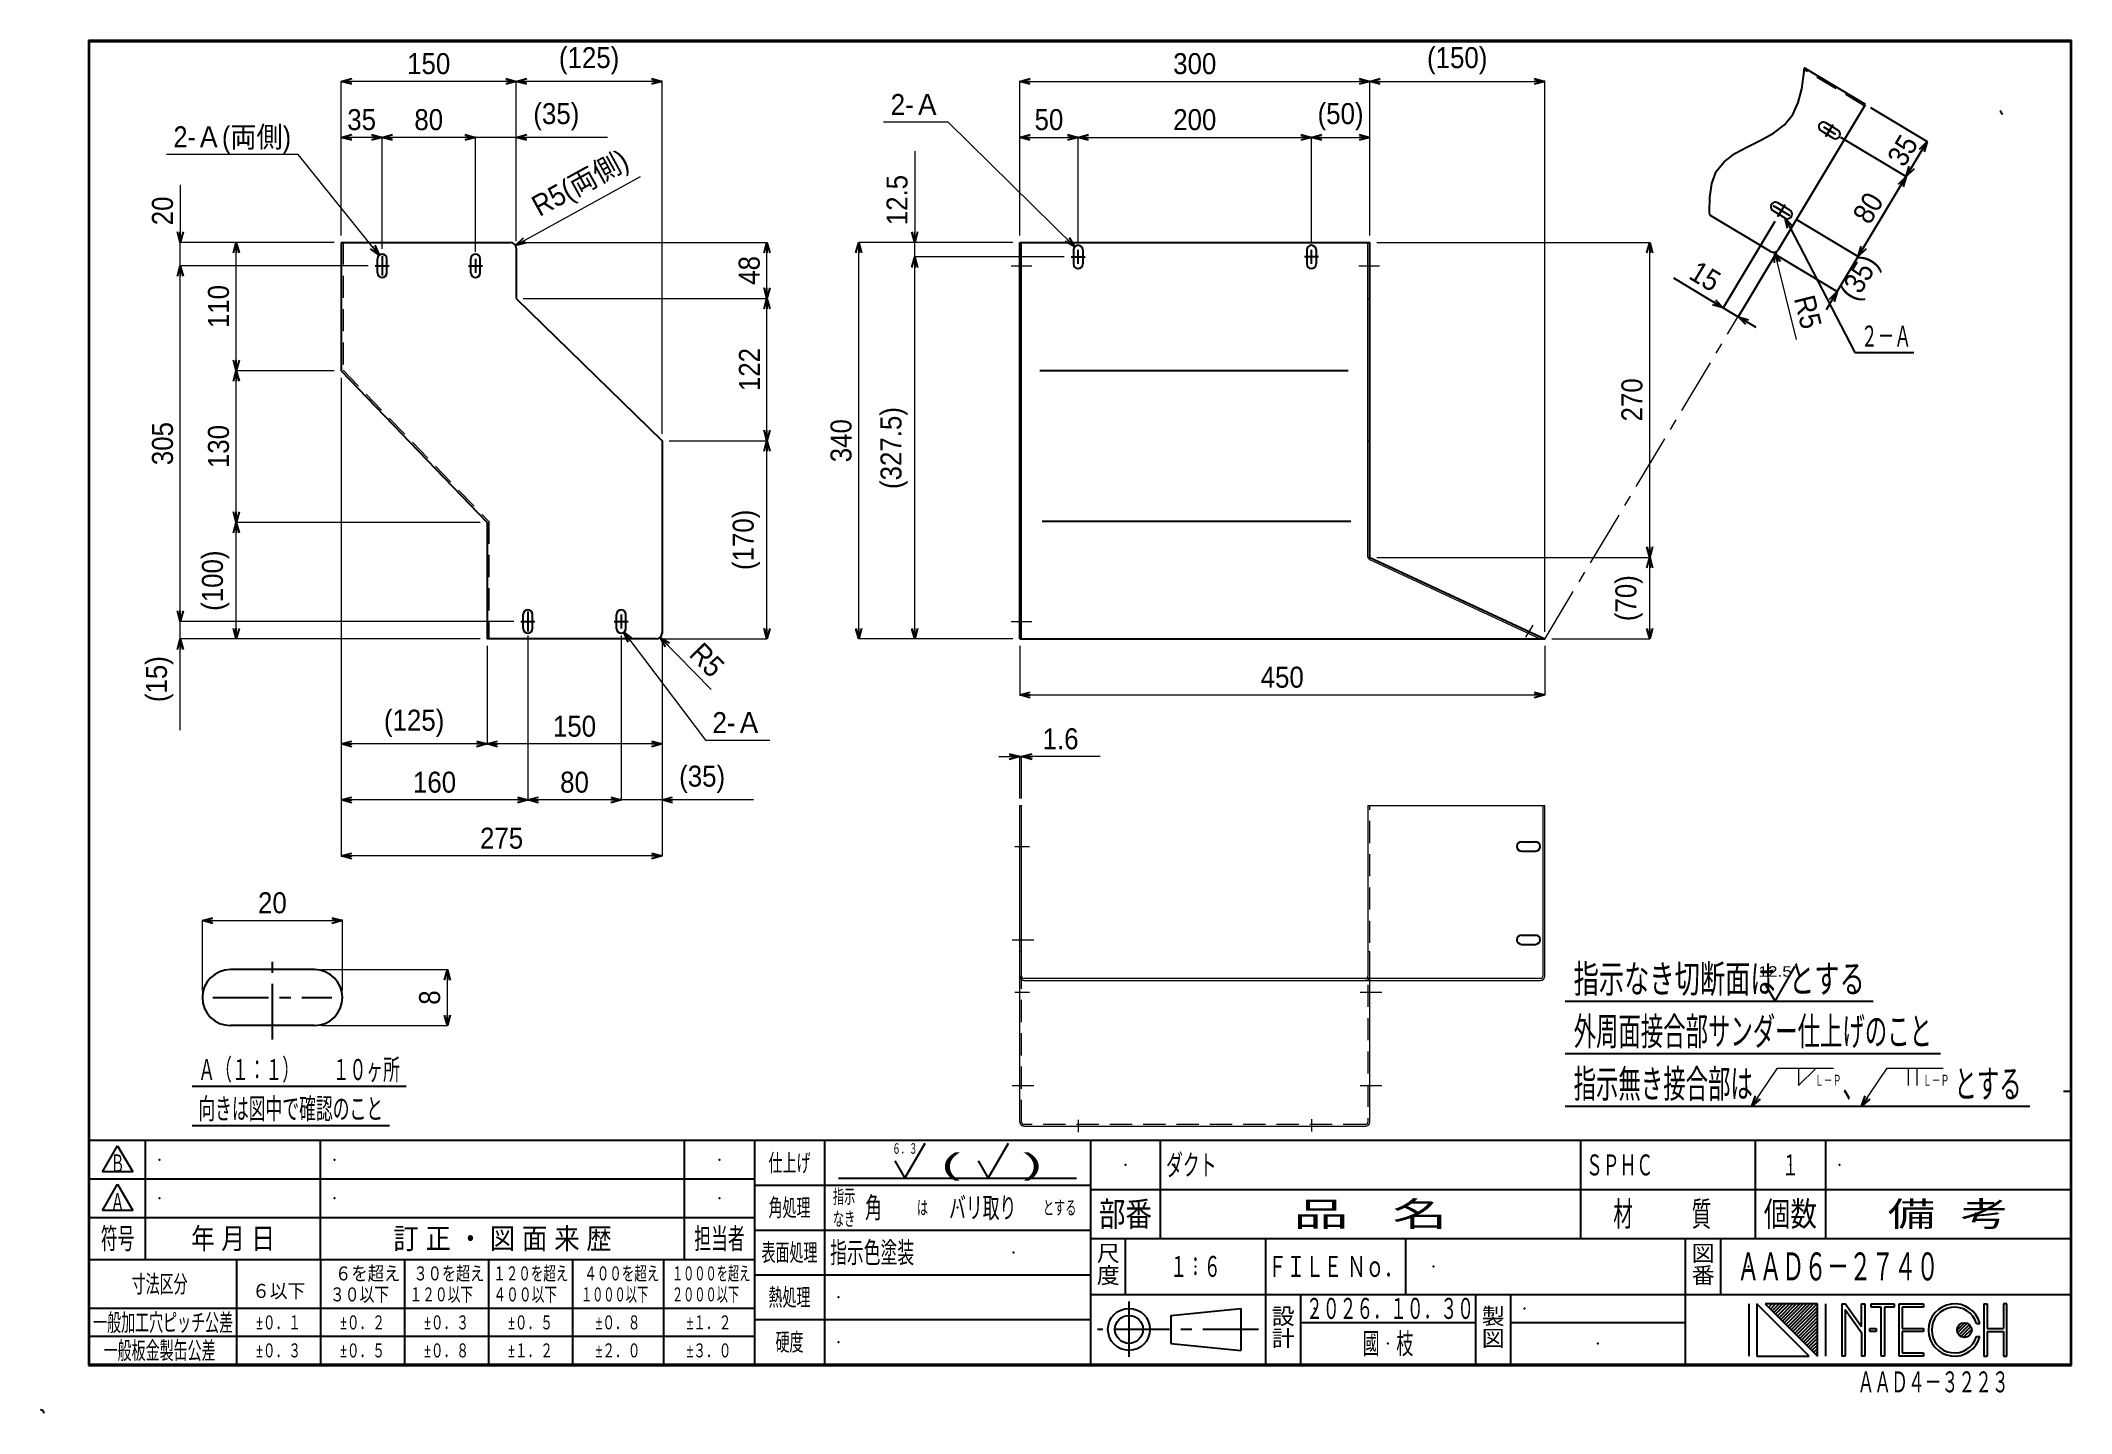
# Model space of a CAD drawing. Header units: millimetres. Extents: x -891 to 850, y -630 to 547.
import ezdxf
from ezdxf.enums import TextEntityAlignment as Align

# ---------------------------------------------------------------- set-up
doc = ezdxf.new("R2010")
doc.units = ezdxf.units.MM
doc.header["$LTSCALE"] = 1.5
doc.header["$PDSIZE"] = 1
doc.linetypes.add('CENTER', pattern=[50.8, 31.75, -6.35, 6.35, -6.35])
doc.linetypes.add('DASHED', pattern=[19.05, 12.7, -6.35])
for name, color, linetype in [('Layer0001', 7, 'Continuous'), ('Layer0012', 7, 'Continuous'), ('Layer0013', 7, 'Continuous'), ('Layer0014', 7, 'Continuous')]:
    doc.layers.add(name, color=color, linetype=linetype)
doc.styles.add('dcStyle0', font='ＭＳ Ｐゴシック', dxfattribs={"width": 0.941176})
doc.styles.add('dcStyle1', font='@ＭＳ Ｐゴシック', dxfattribs={"width": 0.8})
doc.dimstyles.new('dc_Radial01', dxfattribs={"dimtxt": 18, "dimasz": 9.000678, "dimexe": 0, "dimexo": 6, "dimgap": 6, "dimtad": 3, "dimdec": 1, "dimdsep": 46, "dimtxsty": 'dcStyle0', "dimblk1": 'OPEN30', "dimblk2": 'OPEN30', "dimsah": 1, "dimcen": 0.09, "dimclrd": 4, "dimclre": 4, "dimclrt": 4, "dimadec": 0, "dimazin": 2, "dimtfac": 1, "dimtdec": 4, "dimtofl": 0, "dimtmove": 0, "dimatfit": 3, "dimfxl": 1, "dimarcsym": 1})
doc.dimstyles.new('dc_Rotated', dxfattribs={"dimtxt": 18, "dimasz": 9.000678, "dimexe": 0, "dimexo": 6, "dimgap": 6, "dimtad": 3, "dimdec": 1, "dimdsep": 46, "dimtxsty": 'dcStyle0', "dimblk1": 'OPEN30', "dimblk2": 'OPEN30', "dimsah": 1, "dimcen": 0.09, "dimclrd": 4, "dimclre": 4, "dimclrt": 4, "dimadec": 0, "dimazin": 2, "dimtfac": 1, "dimtdec": 4, "dimtmove": 0, "dimatfit": 3, "dimfxl": 1, "dimarcsym": 1})

msp = doc.modelspace()

# ---------------------------------------------------------------- texts
at = {"layer": 'Layer0013', "color": 4, "style": 'dcStyle0'}
for s, height, width, p, p2 in [('(    )', 18, 1.805192, (-118.806, -425.185), (-32.406, -425.185)), ('ダクト', 18, 0.694787, (73.8, -426), (117, -426)), ('ＳＰＨＣ', 18, 0.742009, (433.8, -426), (491.4, -426)), ('１', 18, 0.804527, (601.8, -426), (616.2, -426)), ('角', 18, 0.55, (-184.2, -462.6), (-169.8, -462.6)), ('バリ取り', 18, 0.629933, (-112.2, -462.6), (-54.6, -462.6)), ('指示色塗装', 18, 0.55, (-214.2, -501), (-142.2, -501)), ('１：６', 18, 0.883646, (77.4, -513), (120.6, -513)), ('ＡＡＤ６－２７４０', 24, 0.749406, (563.4, -516), (736.2, -516)), ('２０２６．１０．３０', 18, 0.809085, (193.8, -549), (337.8, -549)), ('國\u3000枝', 18, 0.619282, (242.4, -579), (285.6, -579)), ('ＡＡＤ４－３２２３', 18, 0.749406, (666.6, -612), (796.2, -612))]:
    msp.add_text(s, height=height, dxfattribs=dict(at, width=width)).set_placement(p, p2, align=Align.FIT)
at = {"layer": 'Layer0014', "color": 2, "style": 'dcStyle0'}
for s, height, width, p, p2 in [('仕上げ', 15, 0.553553, (-267, -422.7), (-231, -422.7)), ('角処理', 15, 0.55, (-267, -461.1), (-231, -461.1)), ('部番', 21, 0.746429, (16.2, -469.5), (61.8, -469.5)), ('品   名', 21, 1.482973, (183, -469.5), (315, -469.5)), ('材\u3000\u3000\u3000質', 21, 0.688684, (457.2, -469.5), (541.2, -469.5)), ('個数', 21, 0.746429, (586.2, -469.5), (631.8, -469.5)), ('備  考', 21, 1.294793, (692.4, -469.5), (795.6, -469.5)), ('符号', 18, 0.55, (-839.4, -489), (-810.6, -489)), ('年 月 日', 18, 0.761909, (-762, -489), (-690, -489)), ('訂 正 ・ 図 面 来 歴', 18, 0.858543, (-588.6, -489), (-401.4, -489)), ('担当者', 18, 0.55, (-330.6, -489), (-287.4, -489)), ('表面処理', 15, 0.55, (-273, -499.5), (-225, -499.5)), ('   ６を超え', 12, 0.883925, (-649.8, -516), (-582.6, -516)), ('  ３０を超え', 12, 0.813175, (-577.8, -516), (-510.6, -516)), (' １２０を超え', 12, 0.752912, (-505.8, -516), (-438.6, -516)), (' ４００を超え', 12, 0.752912, (-427.8, -516), (-360.6, -516)), ('１０００を超え', 12, 0.700964, (-349.8, -516), (-282.6, -516)), ('ＦＩＬＥ Ｎｏ．', 18, 0.958586, (161.4, -513), (276.6, -513)), ('寸法区分', 15, 0.55, (-813, -526.5), (-765, -526.5)), ('   ６以下', 12, 0.917262, (-721.8, -531), (-664.2, -531)), ('  ３０以下', 12, 0.829851, (-649.8, -534), (-592.2, -534)), (' １２０以下', 12, 0.75765, (-577.8, -534), (-520.2, -534)), (' ４００以下', 12, 0.75765, (-505.8, -534), (-448.2, -534)), ('１０００以下', 12, 0.697008, (-427.8, -534), (-370.2, -534)), ('２０００以下', 12, 0.697008, (-349.8, -534), (-292.2, -534)), ('熱処理', 15, 0.55, (-267, -537.9), (-231, -537.9)), ('一般加工穴ピッチ公差', 15, 0.578487, (-846, -559.5), (-726, -559.5)), ('±０．１', 12, 0.725681, (-706.2, -558), (-667.8, -558)), ('±０．２', 12, 0.725681, (-634.2, -558), (-595.8, -558)), ('±０．３', 12, 0.725681, (-562.2, -558), (-523.8, -558)), ('±０．５', 12, 0.725681, (-490.2, -558), (-451.8, -558)), ('±０．８', 12, 0.725681, (-415.2, -558), (-376.8, -558)), ('±１．２', 12, 0.725681, (-337.2, -558), (-298.8, -558)), ('一般板金製缶公差', 15, 0.55, (-837, -583.5), (-741, -583.5)), ('±０．３', 12, 0.725681, (-706.2, -582), (-667.8, -582)), ('±０．５', 12, 0.725681, (-634.2, -582), (-595.8, -582)), ('±０．８', 12, 0.725681, (-562.2, -582), (-523.8, -582)), ('±１．２', 12, 0.725681, (-490.2, -582), (-451.8, -582)), ('±２．０', 12, 0.725681, (-415.2, -582), (-376.8, -582)), ('±３．０', 12, 0.725681, (-337.2, -582), (-298.8, -582)), ('硬度', 15, 0.55, (-261, -576.3), (-237, -576.3))]:
    msp.add_text(s, height=height, dxfattribs=dict(at, width=width)).set_placement(p, p2, align=Align.FIT)
at = {"layer": 'Layer0014', "color": 2, "style": 'dcStyle1', "width": 0.9625}
for s, p in [('尺度', (16.8, -483)), ('図番', (526.8, -483)), ('設計', (166.8, -537)), ('製図', (346.8, -537))]:
    msp.add_text(s, height=14.4, rotation=270, dxfattribs=at).set_placement(p)

# ---------------------------------------------------------------- blocks, each defined once
blk = doc.blocks.new('DC_GROUP_AAD6-2740_1')
at = {"layer": 'Layer0014', "color": 2, "style": 'dcStyle0'}
for s, width, p, p2 in [('指示', 0.55, (-211.8, -450), (-192.6, -450)), ('は', 0.55, (-139.8, -459.6), (-130.2, -459.6)), ('とする', 0.637211, (-31.8, -459.6), (-3, -459.6)), ('なき', 0.629933, (-211.8, -469.2), (-192.6, -469.2))]:
    blk.add_text(s, height=12, dxfattribs=dict(at, width=width)).set_placement(p, p2, align=Align.FIT)
blk = doc.blocks.new('DC_GROUP_AAD6-2740_4')
at = {"layer": 'Layer0014', "color": 2, "linetype": 'Continuous', "lineweight": 25}
for p, q in [((-838, -456), (-825, -433.5)), ((-825, -433.5), (-812, -456)), ((-812, -456), (-838, -456))]:
    blk.add_line(p, q, dxfattribs=at)
at = {"layer": 'Layer0014', "color": 2, "style": 'dcStyle0', "width": 0.769682}
blk.add_text('Ａ', height=15, dxfattribs=at).set_placement((-831, -456), (-819, -456), align=Align.FIT)
blk = doc.blocks.new('DC_GROUP_AAD6-2740_5')
at = {"layer": 'Layer0014', "color": 2, "linetype": 'Continuous', "lineweight": 25}
for p, q in [((-838, -423), (-825, -400.5)), ((-825, -400.5), (-812, -423)), ((-812, -423), (-838, -423))]:
    blk.add_line(p, q, dxfattribs=at)
at = {"layer": 'Layer0014', "color": 2, "style": 'dcStyle0', "width": 0.707699}
blk.add_text('Ｂ', height=15, dxfattribs=at).set_placement((-831, -423), (-819, -423), align=Align.FIT)
blk = doc.blocks.new('DC_GROUP_AAD6-2740_2')
at = {"layer": 'Layer0013', "color": 4, "linetype": 'Continuous', "lineweight": 25}
for p, q in [((-150.1, -428.4), (-132.8, -398.4)), ((-158.8, -413.4), (-150.1, -428.4))]:
    blk.add_line(p, q, dxfattribs=at)
at = {"layer": 'Layer0013', "color": 4, "style": 'dcStyle0', "width": 0.812153}
blk.add_text('６．３', height=9, dxfattribs=at).set_placement((-160.9, -407.4), (-139.3, -407.4), align=Align.FIT)
blk = doc.blocks.new('DC_GROUP_AAD6-2740_3')
at = {"layer": 'Layer0013', "color": 4, "linetype": 'Continuous', "lineweight": 25}
for p, q in [((-78.6, -428.4), (-61.3, -398.4)), ((-87.2, -413.4), (-78.6, -428.4))]:
    blk.add_line(p, q, dxfattribs=at)
blk = doc.blocks.new('DC_GROUP_AAD6-2740_11')
at = {"layer": 'Layer0013', "color": 4, "linetype": 'Continuous', "lineweight": 25}
blk.add_line((-761.2, -383.1), (-592, -383.1), dxfattribs=at)
at = {"layer": 'Layer0013', "color": 4, "style": 'dcStyle0', "width": 0.586877}
blk.add_text('向きは図中で確認のこと', height=18, dxfattribs=at).set_placement((-755.8, -377.7), (-597.4, -377.7), align=Align.FIT)
blk = doc.blocks.new('DC_GROUP_AAD6-2740_12')
at = {"layer": 'Layer0013', "color": 4, "linetype": 'Continuous', "lineweight": 25}
blk.add_line((-761.2, -349.6), (-577.6, -349.6), dxfattribs=at)
at = {"layer": 'Layer0013', "color": 4, "style": 'dcStyle0', "width": 0.819365}
blk.add_text('Ａ（１：１）\u3000\u3000１０ヶ所', height=18, dxfattribs=at).set_placement((-755.8, -344.2), (-583, -344.2), align=Align.FIT)
blk = doc.blocks.new('_Open30')
at = {"color": 0, "linetype": 'ByBlock', "lineweight": -2}
for p, q in [((-1, 0.267949), (0, 0)), ((0, 0), (-1, -0.267949)), ((0, 0), (-1, 0))]:
    blk.add_line(p, q, dxfattribs=at)
blk = doc.blocks.new('DC_GROUP_AAD6-2740_13')
at = {"layer": 'Layer0013', "color": 4, "linetype": 'Continuous', "lineweight": 13}
for p, q in [((-390.9, 39.7), (-321.1, -52.8)), ((-321.1, -52.8), (-265.9, -52.8))]:
    blk.add_line(p, q, dxfattribs=at)
at = {"layer": 'Layer0013', "color": 4, "xscale": 9.000691601788276, "yscale": 9.000489481512767, "rotation": 127.0442621201611}
blk.add_blockref('_Open30', (-390.9, 39.7), dxfattribs=at)
at = {"layer": 'Layer0013', "color": 4, "style": 'dcStyle0', "width": 0.962335}
blk.add_text('2-Ａ', height=18, dxfattribs=at).set_placement((-315.1, -46.8), (-271.9, -46.8), align=Align.FIT)
blk = doc.blocks.new('DC_GROUP_AAD6-2740_14')
at = {"layer": 'Layer0013', "color": 4, "linetype": 'Continuous', "lineweight": 13}
for p, q in [((-670.3, 449.4), (-783.1, 449.4)), ((-600.8, 363), (-670.3, 449.4))]:
    blk.add_line(p, q, dxfattribs=at)
at = {"layer": 'Layer0013', "color": 4, "xscale": 9.000691601788276, "yscale": 9.000489481512767, "rotation": 308.8184039771172}
blk.add_blockref('_Open30', (-600.8, 363), dxfattribs=at)
at = {"layer": 'Layer0013', "color": 4, "style": 'dcStyle0', "width": 0.890393}
blk.add_text('2-Ａ(両側)', height=18, dxfattribs=at).set_placement((-777.1, 455.4), (-676.3, 455.4), align=Align.FIT)
blk = doc.blocks.new('DC_GROUP_AAD6-2740_15')
at = {"layer": 'Layer0013', "color": 4, "linetype": 'Continuous', "lineweight": 13}
for p, q in [((-113.1, 477.1), (-168.3, 477.1)), ((-4.5, 370.2), (-113.1, 477.1))]:
    blk.add_line(p, q, dxfattribs=at)
at = {"layer": 'Layer0013', "color": 4, "xscale": 9.000691601788276, "yscale": 9.000489481512767, "rotation": 315.4524797465588}
blk.add_blockref('_Open30', (-4.5, 370.2), dxfattribs=at)
at = {"layer": 'Layer0013', "color": 4, "style": 'dcStyle0', "width": 0.962335}
blk.add_text('2-Ａ', height=18, dxfattribs=at).set_placement((-162.3, 483.1), (-119.1, 483.1), align=Align.FIT)
blk = doc.blocks.new('DC_GROUP_AAD6-2740_16')
at = {"layer": 'Layer0013', "color": 4, "linetype": 'Continuous', "lineweight": 25}
blk.add_line((416, -366.6), (814.4, -366.6), dxfattribs=at)
at = {"layer": 'Layer0013', "color": 4, "style": 'dcStyle0', "width": 0.670215}
blk.add_text('指示無き接合部は\u3000\u3000\u3000\u3000、\u3000\u3000\u3000\u3000とする', height=24, dxfattribs=at).set_placement((423.2, -359.4), (807.2, -359.4), align=Align.FIT)
blk = doc.blocks.new('DC_GROUP_AAD6-2740_17')
at = {"layer": 'Layer0013', "color": 4, "linetype": 'Continuous', "lineweight": 13}
for p, q in [((576, -366.6), (598, -334)), ((598, -334), (646, -334)), ((616, -334), (616, -349)), ((616, -334), (631, -334)), ((616, -349), (631, -334))]:
    blk.add_line(p, q, dxfattribs=at)
at = {"layer": 'Layer0013', "color": 4, "xscale": 9.000691601788276, "yscale": 9.000489481512767, "rotation": 236.0825694630275}
blk.add_blockref('_Open30', (576, -366.6), dxfattribs=at)
blk = doc.blocks.new('DC_GROUP_AAD6-2740_18')
at = {"layer": 'Layer0013', "color": 4, "linetype": 'Continuous', "lineweight": 13}
for p, q in [((670, -366.6), (692, -334)), ((692, -334), (740, -334)), ((710, -334), (710, -349)), ((717.5, -334), (717.5, -349))]:
    blk.add_line(p, q, dxfattribs=at)
at = {"layer": 'Layer0013', "color": 4, "xscale": 9.000691601788276, "yscale": 9.000489481512767, "rotation": 236.0825694630294}
blk.add_blockref('_Open30', (670, -366.6), dxfattribs=at)
blk = doc.blocks.new('DC_GROUP_AAD6-2740_19')
at = {"layer": 'Layer0013', "color": 4, "linetype": 'Continuous', "lineweight": 25}
blk.add_line((416, -321.6), (737.6, -321.6), dxfattribs=at)
at = {"layer": 'Layer0013', "color": 4, "style": 'dcStyle0', "width": 0.575583}
blk.add_text('外周面接合部サンダー仕上げのこと', height=24, dxfattribs=at).set_placement((423.2, -314.4), (730.4, -314.4), align=Align.FIT)
blk = doc.blocks.new('DC_GROUP_AAD6-2740_20')
at = {"layer": 'Layer0013', "color": 4, "linetype": 'Continuous', "lineweight": 25}
blk.add_line((416, -276.6), (680, -276.6), dxfattribs=at)
at = {"layer": 'Layer0013', "color": 4, "style": 'dcStyle0', "width": 0.653268}
blk.add_text('指示なき切断面は  とする', height=24, dxfattribs=at).set_placement((423.2, -269.4), (672.8, -269.4), align=Align.FIT)
blk = doc.blocks.new('DC_GROUP_AAD6-2740_21')
at = {"layer": 'Layer0013', "color": 4, "linetype": 'Continuous', "lineweight": 25}
for p, q in [((595.9, -276.6), (613.2, -246.6)), ((587.2, -261.6), (595.9, -276.6))]:
    blk.add_line(p, q, dxfattribs=at)
at = {"layer": 'Layer0013', "color": 4, "style": 'dcStyle0', "width": 1.291922}
blk.add_text('12.5', height=9, dxfattribs=at).set_placement((581.5, -255.6), (610.3, -255.6), align=Align.FIT)
blk = doc.blocks.new('DC_GROUP_AAD6-2740_30')
at = {"layer": 'Layer0013', "color": 4, "linetype": 'Continuous', "lineweight": 25}
for p, q in [((604.4, 394.8), (664.4, 279.6)), ((664.4, 279.6), (714.8, 279.6))]:
    blk.add_line(p, q, dxfattribs=at)
at = {"layer": 'Layer0013', "color": 4, "xscale": 9.000691601788276, "yscale": 9.000489481512767, "rotation": 117.51542923884}
blk.add_blockref('_Open30', (604.4, 394.8), dxfattribs=at)
at = {"layer": 'Layer0013', "color": 4, "style": 'dcStyle0', "width": 0.688013}
blk.add_text('２－Ａ', height=18, dxfattribs=at).set_placement((669.4, 284.6), (712.6, 284.6), align=Align.FIT)
blk = doc.blocks.new('*D6')
at = {"layer": 'Layer0012', "color": 4, "linetype": 'Continuous', "lineweight": 13}
for p, q in [((-352.3, 203.9), (-268.3, 203.9)), ((-268.3, 33.9), (-268.3, 203.9)), ((-357.3, 33.9), (-268.3, 33.9))]:
    blk.add_line(p, q, dxfattribs=at)
at = {"layer": 'Layer0012', "color": 4, "xscale": 9.000691601788276, "yscale": 9.000489481512767}
for p, rotation in [((-268.3, 203.9), 90), ((-268.3, 33.9), 270)]:
    blk.add_blockref('_Open30', p, dxfattribs=dict(at, rotation=rotation))
at = {"layer": 'Layer0012', "color": 4, "insert": (-274.3, 118.9), "char_height": 18, "attachment_point": 8, "rotation": 90, "style": 'dcStyle0'}
blk.add_mtext('\\T1.00;(170)', dxfattribs=at)
blk = doc.blocks.new('*D7')
at = {"layer": 'Layer0012', "color": 4, "linetype": 'Continuous', "lineweight": 13}
for p, q in [((-477.3, 325.9), (-268.3, 325.9)), ((-268.3, 203.9), (-268.3, 325.9)), ((-352.3, 203.9), (-268.3, 203.9))]:
    blk.add_line(p, q, dxfattribs=at)
at = {"layer": 'Layer0012', "color": 4, "xscale": 9.000691601788276, "yscale": 9.000489481512767}
for p, rotation in [((-268.3, 325.9), 90), ((-268.3, 203.9), 270)]:
    blk.add_blockref('_Open30', p, dxfattribs=dict(at, rotation=rotation))
at = {"layer": 'Layer0012', "color": 4, "insert": (-274.3, 264.9), "char_height": 18, "attachment_point": 8, "rotation": 90, "style": 'dcStyle0'}
blk.add_mtext('\\T1.00;122', dxfattribs=at)
blk = doc.blocks.new('*D8')
at = {"layer": 'Layer0012', "color": 4, "linetype": 'Continuous', "lineweight": 13}
for p, q in [((-482.3, 373.9), (-268.3, 373.9)), ((-268.3, 325.9), (-268.3, 373.9)), ((-477.3, 325.9), (-268.3, 325.9))]:
    blk.add_line(p, q, dxfattribs=at)
at = {"layer": 'Layer0012', "color": 4, "xscale": 9.000691601788276, "yscale": 9.000489481512767}
for p, rotation in [((-268.3, 373.9), 90), ((-268.3, 325.9), 270)]:
    blk.add_blockref('_Open30', p, dxfattribs=dict(at, rotation=rotation))
at = {"layer": 'Layer0012', "color": 4, "insert": (-274.3, 349.9), "char_height": 18, "attachment_point": 8, "rotation": 90, "style": 'dcStyle0'}
blk.add_mtext('\\T1.00;48', dxfattribs=at)
blk = doc.blocks.new('*D9')
at = {"layer": 'Layer0012', "color": 4, "linetype": 'Continuous', "lineweight": 13}
for p, q in [((-723.3, 33.9), (-723.3, 133.9)), ((-514.3, 133.9), (-723.3, 133.9)), ((-514.3, 33.9), (-723.3, 33.9))]:
    blk.add_line(p, q, dxfattribs=at)
at = {"layer": 'Layer0012', "color": 4, "xscale": 9.000691601788276, "yscale": 9.000489481512767}
for p, rotation in [((-723.3, 133.9), 90), ((-723.3, 33.9), 270)]:
    blk.add_blockref('_Open30', p, dxfattribs=dict(at, rotation=rotation))
at = {"layer": 'Layer0012', "color": 4, "insert": (-729.3, 83.9), "char_height": 18, "attachment_point": 8, "rotation": 90, "style": 'dcStyle0'}
blk.add_mtext('\\T1.00;(100)', dxfattribs=at)
blk = doc.blocks.new('*D10')
at = {"layer": 'Layer0012', "color": 4, "linetype": 'Continuous', "lineweight": 13}
for p, q in [((-723.3, 133.9), (-723.3, 263.9)), ((-639.3, 263.9), (-723.3, 263.9)), ((-514.3, 133.9), (-723.3, 133.9))]:
    blk.add_line(p, q, dxfattribs=at)
at = {"layer": 'Layer0012', "color": 4, "xscale": 9.000691601788276, "yscale": 9.000489481512767}
for p, rotation in [((-723.3, 263.9), 90), ((-723.3, 133.9), 270)]:
    blk.add_blockref('_Open30', p, dxfattribs=dict(at, rotation=rotation))
at = {"layer": 'Layer0012', "color": 4, "insert": (-729.3, 198.9), "char_height": 18, "attachment_point": 8, "rotation": 90, "style": 'dcStyle0'}
blk.add_mtext('\\T1.00;130', dxfattribs=at)
blk = doc.blocks.new('*D11')
at = {"layer": 'Layer0012', "color": 4, "linetype": 'Continuous', "lineweight": 13}
for p, q in [((-723.3, 263.9), (-723.3, 373.9)), ((-639.3, 373.9), (-723.3, 373.9)), ((-639.3, 263.9), (-723.3, 263.9))]:
    blk.add_line(p, q, dxfattribs=at)
at = {"layer": 'Layer0012', "color": 4, "xscale": 9.000691601788276, "yscale": 9.000489481512767}
for p, rotation in [((-723.3, 373.9), 90), ((-723.3, 263.9), 270)]:
    blk.add_blockref('_Open30', p, dxfattribs=dict(at, rotation=rotation))
at = {"layer": 'Layer0012', "color": 4, "insert": (-729.3, 318.9), "char_height": 18, "attachment_point": 8, "rotation": 90, "style": 'dcStyle0'}
blk.add_mtext('\\T1.00;110', dxfattribs=at)
blk = doc.blocks.new('*D12')
at = {"layer": 'Layer0012', "color": 4, "linetype": 'Continuous', "lineweight": 13}
for p, q in [((-771.3, 33.9), (-771.3, 48.9)), ((-485.3, 48.9), (-771.3, 48.9)), ((-514.3, 33.9), (-771.3, 33.9)), ((-771.3, -44.4), (-771.3, 33.9))]:
    blk.add_line(p, q, dxfattribs=at)
at = {"layer": 'Layer0012', "color": 4, "xscale": 9.000691601788276, "yscale": 9.000489481512767, "rotation": 90}
blk.add_blockref('_Open30', (-771.3, 33.9), dxfattribs=at)
at = {"layer": 'Layer0012', "color": 4, "insert": (-777.3, 19.2), "char_height": 18, "attachment_point": 9, "rotation": 90, "style": 'dcStyle0'}
blk.add_mtext('\\T1.00;(15)', dxfattribs=at)
blk = doc.blocks.new('*D13')
at = {"layer": 'Layer0012', "color": 4, "linetype": 'Continuous', "lineweight": 13}
for p, q in [((-771.3, 48.9), (-771.3, 353.9)), ((-610.3, 353.9), (-771.3, 353.9)), ((-485.3, 48.9), (-771.3, 48.9))]:
    blk.add_line(p, q, dxfattribs=at)
at = {"layer": 'Layer0012', "color": 4, "xscale": 9.000691601788276, "yscale": 9.000489481512767}
for p, rotation in [((-771.3, 353.9), 90), ((-771.3, 48.9), 270)]:
    blk.add_blockref('_Open30', p, dxfattribs=dict(at, rotation=rotation))
at = {"layer": 'Layer0012', "color": 4, "insert": (-777.3, 201.4), "char_height": 18, "attachment_point": 8, "rotation": 90, "style": 'dcStyle0'}
blk.add_mtext('\\T1.00;305', dxfattribs=at)
blk = doc.blocks.new('*D14')
at = {"layer": 'Layer0012', "color": 4, "linetype": 'Continuous', "lineweight": 13}
for p, q in [((-771.3, 423.4), (-771.3, 373.9)), ((-771.3, 353.9), (-771.3, 373.9)), ((-639.3, 373.9), (-771.3, 373.9)), ((-610.3, 353.9), (-771.3, 353.9))]:
    blk.add_line(p, q, dxfattribs=at)
at = {"layer": 'Layer0012', "color": 4, "xscale": 9.000691601788276, "yscale": 9.000489481512767, "rotation": 270}
blk.add_blockref('_Open30', (-771.3, 373.9), dxfattribs=at)
at = {"layer": 'Layer0012', "color": 4, "insert": (-777.3, 388.6), "char_height": 18, "attachment_point": 7, "rotation": 90, "style": 'dcStyle0'}
blk.add_mtext('\\T1.00;20', dxfattribs=at)
blk = doc.blocks.new('*D15')
at = {"layer": 'Layer0012', "color": 4, "linetype": 'Continuous', "lineweight": 13}
for p, q in [((-483.3, 463.9), (-518.3, 463.9)), ((-518.3, 365.9), (-518.3, 463.9)), ((-483.3, 374.9), (-483.3, 463.9)), ((-405, 463.9), (-483.3, 463.9))]:
    blk.add_line(p, q, dxfattribs=at)
at = {"layer": 'Layer0012', "color": 4, "xscale": 9.000691601788276, "yscale": 9.000489481512767, "rotation": 180}
blk.add_blockref('_Open30', (-483.3, 463.9), dxfattribs=at)
at = {"layer": 'Layer0012', "color": 4, "insert": (-468.6, 469.9), "char_height": 18, "attachment_point": 7, "style": 'dcStyle0'}
blk.add_mtext('\\T1.00;(35)', dxfattribs=at)
blk = doc.blocks.new('*D16')
at = {"layer": 'Layer0012', "color": 4, "linetype": 'Continuous', "lineweight": 13}
for p, q in [((-518.3, 463.9), (-598.3, 463.9)), ((-598.3, 368.4), (-598.3, 463.9)), ((-518.3, 365.9), (-518.3, 463.9))]:
    blk.add_line(p, q, dxfattribs=at)
at = {"layer": 'Layer0012', "color": 4, "xscale": 9.000691601788276, "yscale": 9.000489481512767}
for p, rotation in [((-598.3, 463.9), 180), ((-518.3, 463.9), 360)]:
    blk.add_blockref('_Open30', p, dxfattribs=dict(at, rotation=rotation))
at = {"layer": 'Layer0012', "color": 4, "insert": (-558.3, 469.9), "char_height": 18, "attachment_point": 8, "style": 'dcStyle0'}
blk.add_mtext('\\T1.00;80', dxfattribs=at)
blk = doc.blocks.new('*D17')
at = {"layer": 'Layer0012', "color": 4, "linetype": 'Continuous', "lineweight": 13}
for p, q in [((-598.3, 463.9), (-633.3, 463.9)), ((-633.3, 379.9), (-633.3, 463.9)), ((-598.3, 368.4), (-598.3, 463.9))]:
    blk.add_line(p, q, dxfattribs=at)
at = {"layer": 'Layer0012', "color": 4, "xscale": 9.000691601788276, "yscale": 9.000489481512767}
for p, rotation in [((-633.3, 463.9), 180), ((-598.3, 463.9), 360)]:
    blk.add_blockref('_Open30', p, dxfattribs=dict(at, rotation=rotation))
at = {"layer": 'Layer0012', "color": 4, "insert": (-615.8, 469.9), "char_height": 18, "attachment_point": 8, "style": 'dcStyle0'}
blk.add_mtext('\\T1.00;35', dxfattribs=at)
blk = doc.blocks.new('*D18')
at = {"layer": 'Layer0012', "color": 4, "linetype": 'Continuous', "lineweight": 13}
for p, q in [((-358.3, 511.9), (-483.3, 511.9)), ((-483.3, 374.9), (-483.3, 511.9)), ((-358.3, 209.9), (-358.3, 511.9))]:
    blk.add_line(p, q, dxfattribs=at)
at = {"layer": 'Layer0012', "color": 4, "xscale": 9.000691601788276, "yscale": 9.000489481512767}
for p, rotation in [((-483.3, 511.9), 180), ((-358.3, 511.9), 360)]:
    blk.add_blockref('_Open30', p, dxfattribs=dict(at, rotation=rotation))
at = {"layer": 'Layer0012', "color": 4, "insert": (-420.8, 517.9), "char_height": 18, "attachment_point": 8, "style": 'dcStyle0'}
blk.add_mtext('\\T1.00;(125)', dxfattribs=at)
blk = doc.blocks.new('*D19')
at = {"layer": 'Layer0012', "color": 4, "linetype": 'Continuous', "lineweight": 13}
for p, q in [((-483.3, 511.9), (-633.3, 511.9)), ((-633.3, 379.9), (-633.3, 511.9)), ((-483.3, 374.9), (-483.3, 511.9))]:
    blk.add_line(p, q, dxfattribs=at)
at = {"layer": 'Layer0012', "color": 4, "xscale": 9.000691601788276, "yscale": 9.000489481512767}
for p, rotation in [((-633.3, 511.9), 180), ((-483.3, 511.9), 360)]:
    blk.add_blockref('_Open30', p, dxfattribs=dict(at, rotation=rotation))
at = {"layer": 'Layer0012', "color": 4, "insert": (-558.3, 517.9), "char_height": 18, "attachment_point": 8, "style": 'dcStyle0'}
blk.add_mtext('\\T1.00;150', dxfattribs=at)
blk = doc.blocks.new('*D20')
at = {"layer": 'Layer0012', "color": 4, "linetype": 'Continuous', "lineweight": 13}
for p, q in [((-508.3, 27.9), (-508.3, -56.1)), ((-358.3, 32.9), (-358.3, -56.1)), ((-358.3, -56.1), (-508.3, -56.1))]:
    blk.add_line(p, q, dxfattribs=at)
at = {"layer": 'Layer0012', "color": 4, "xscale": 9.000691601788276, "yscale": 9.000489481512767}
for p, rotation in [((-508.3, -56.1), 180), ((-358.3, -56.1), 360)]:
    blk.add_blockref('_Open30', p, dxfattribs=dict(at, rotation=rotation))
at = {"layer": 'Layer0012', "color": 4, "insert": (-433.3, -50.1), "char_height": 18, "attachment_point": 8, "style": 'dcStyle0'}
blk.add_mtext('\\T1.00;150', dxfattribs=at)
blk = doc.blocks.new('*D21')
at = {"layer": 'Layer0012', "color": 4, "linetype": 'Continuous', "lineweight": 13}
for p, q in [((-633.3, 257.9), (-633.3, -56.1)), ((-508.3, 27.9), (-508.3, -56.1)), ((-508.3, -56.1), (-633.3, -56.1))]:
    blk.add_line(p, q, dxfattribs=at)
at = {"layer": 'Layer0012', "color": 4, "xscale": 9.000691601788276, "yscale": 9.000489481512767}
for p, rotation in [((-633.3, -56.1), 180), ((-508.3, -56.1), 360)]:
    blk.add_blockref('_Open30', p, dxfattribs=dict(at, rotation=rotation))
at = {"layer": 'Layer0012', "color": 4, "insert": (-570.8, -50.1), "char_height": 18, "attachment_point": 8, "style": 'dcStyle0'}
blk.add_mtext('\\T1.00;(125)', dxfattribs=at)
blk = doc.blocks.new('*D22')
at = {"layer": 'Layer0012', "color": 4, "linetype": 'Continuous', "lineweight": 13}
for p, q in [((-393.3, 36.9), (-393.3, -104.1)), ((-358.3, 32.9), (-358.3, -104.1)), ((-358.3, -104.1), (-393.3, -104.1)), ((-280, -104.1), (-358.3, -104.1))]:
    blk.add_line(p, q, dxfattribs=at)
at = {"layer": 'Layer0012', "color": 4, "xscale": 9.000691601788276, "yscale": 9.000489481512767, "rotation": 180}
blk.add_blockref('_Open30', (-358.3, -104.1), dxfattribs=at)
at = {"layer": 'Layer0012', "color": 4, "insert": (-343.6, -98.1), "char_height": 18, "attachment_point": 7, "style": 'dcStyle0'}
blk.add_mtext('\\T1.00;(35)', dxfattribs=at)
blk = doc.blocks.new('*D23')
at = {"layer": 'Layer0012', "color": 4, "linetype": 'Continuous', "lineweight": 13}
for p, q in [((-473.3, 36.9), (-473.3, -104.1)), ((-393.3, 36.9), (-393.3, -104.1)), ((-393.3, -104.1), (-473.3, -104.1))]:
    blk.add_line(p, q, dxfattribs=at)
at = {"layer": 'Layer0012', "color": 4, "xscale": 9.000691601788276, "yscale": 9.000489481512767}
for p, rotation in [((-473.3, -104.1), 180), ((-393.3, -104.1), 360)]:
    blk.add_blockref('_Open30', p, dxfattribs=dict(at, rotation=rotation))
at = {"layer": 'Layer0012', "color": 4, "insert": (-433.3, -98.1), "char_height": 18, "attachment_point": 8, "style": 'dcStyle0'}
blk.add_mtext('\\T1.00;80', dxfattribs=at)
blk = doc.blocks.new('*D24')
at = {"layer": 'Layer0012', "color": 4, "linetype": 'Continuous', "lineweight": 13}
for p, q in [((-633.3, 257.9), (-633.3, -104.1)), ((-473.3, 36.9), (-473.3, -104.1)), ((-473.3, -104.1), (-633.3, -104.1))]:
    blk.add_line(p, q, dxfattribs=at)
at = {"layer": 'Layer0012', "color": 4, "xscale": 9.000691601788276, "yscale": 9.000489481512767}
for p, rotation in [((-633.3, -104.1), 180), ((-473.3, -104.1), 360)]:
    blk.add_blockref('_Open30', p, dxfattribs=dict(at, rotation=rotation))
at = {"layer": 'Layer0012', "color": 4, "insert": (-553.3, -98.1), "char_height": 18, "attachment_point": 8, "style": 'dcStyle0'}
blk.add_mtext('\\T1.00;160', dxfattribs=at)
blk = doc.blocks.new('*D25')
at = {"layer": 'Layer0012', "color": 4, "linetype": 'Continuous', "lineweight": 13}
for p, q in [((-633.3, 257.9), (-633.3, -152.1)), ((-358.3, 32.9), (-358.3, -152.1)), ((-358.3, -152.1), (-633.3, -152.1))]:
    blk.add_line(p, q, dxfattribs=at)
at = {"layer": 'Layer0012', "color": 4, "xscale": 9.000691601788276, "yscale": 9.000489481512767}
for p, rotation in [((-633.3, -152.1), 180), ((-358.3, -152.1), 360)]:
    blk.add_blockref('_Open30', p, dxfattribs=dict(at, rotation=rotation))
at = {"layer": 'Layer0012', "color": 4, "insert": (-495.8, -146.1), "char_height": 18, "attachment_point": 8, "style": 'dcStyle0'}
blk.add_mtext('\\T1.00;275', dxfattribs=at)
blk = doc.blocks.new('*D26')
at = {"layer": 'Layer0012', "color": 4, "linetype": 'Continuous', "lineweight": 13}
for p, q in [((-141.6, 33.9), (-141.6, 361.4)), ((-13.6, 361.4), (-141.6, 361.4)), ((-57.6, 33.9), (-141.6, 33.9))]:
    blk.add_line(p, q, dxfattribs=at)
at = {"layer": 'Layer0012', "color": 4, "xscale": 9.000691601788276, "yscale": 9.000489481512767}
for p, rotation in [((-141.6, 361.4), 90), ((-141.6, 33.9), 270)]:
    blk.add_blockref('_Open30', p, dxfattribs=dict(at, rotation=rotation))
at = {"layer": 'Layer0012', "color": 4, "insert": (-147.6, 197.6), "char_height": 18, "attachment_point": 8, "rotation": 90, "style": 'dcStyle0'}
blk.add_mtext('\\T1.00;(327.5)', dxfattribs=at)
blk = doc.blocks.new('*D27')
at = {"layer": 'Layer0012', "color": 4, "linetype": 'Continuous', "lineweight": 13}
for p, q in [((-141.6, 452.2), (-141.6, 373.9)), ((-141.6, 361.4), (-141.6, 373.9)), ((-57.6, 373.9), (-141.6, 373.9)), ((-13.6, 361.4), (-141.6, 361.4))]:
    blk.add_line(p, q, dxfattribs=at)
at = {"layer": 'Layer0012', "color": 4, "xscale": 9.000691601788276, "yscale": 9.000489481512767, "rotation": 270}
blk.add_blockref('_Open30', (-141.6, 373.9), dxfattribs=at)
at = {"layer": 'Layer0012', "color": 4, "insert": (-147.6, 388.6), "char_height": 18, "attachment_point": 7, "rotation": 90, "style": 'dcStyle0'}
blk.add_mtext('\\T1.00;12.5', dxfattribs=at)
blk = doc.blocks.new('*D28')
at = {"layer": 'Layer0012', "color": 4, "linetype": 'Continuous', "lineweight": 13}
for p, q in [((-51.6, 463.9), (-1.6, 463.9)), ((-51.6, 379.9), (-51.6, 463.9)), ((-1.6, 373.4), (-1.6, 463.9))]:
    blk.add_line(p, q, dxfattribs=at)
at = {"layer": 'Layer0012', "color": 4, "xscale": 9.000691601788276, "yscale": 9.000489481512767}
for p, rotation in [((-51.6, 463.9), 180), ((-1.6, 463.9), 360)]:
    blk.add_blockref('_Open30', p, dxfattribs=dict(at, rotation=rotation))
at = {"layer": 'Layer0012', "color": 4, "insert": (-26.6, 469.9), "char_height": 18, "attachment_point": 8, "style": 'dcStyle0'}
blk.add_mtext('\\T1.00;50', dxfattribs=at)
blk = doc.blocks.new('*D29')
at = {"layer": 'Layer0012', "color": 4, "linetype": 'Continuous', "lineweight": 13}
for p, q in [((-1.6, 463.9), (198.4, 463.9)), ((-1.6, 373.4), (-1.6, 463.9)), ((198.4, 373.4), (198.4, 463.9))]:
    blk.add_line(p, q, dxfattribs=at)
at = {"layer": 'Layer0012', "color": 4, "xscale": 9.000691601788276, "yscale": 9.000489481512767}
for p, rotation in [((-1.6, 463.9), 180), ((198.4, 463.9), 360)]:
    blk.add_blockref('_Open30', p, dxfattribs=dict(at, rotation=rotation))
at = {"layer": 'Layer0012', "color": 4, "insert": (98.4, 469.9), "char_height": 18, "attachment_point": 8, "style": 'dcStyle0'}
blk.add_mtext('\\T1.00;200', dxfattribs=at)
blk = doc.blocks.new('*D30')
at = {"layer": 'Layer0012', "color": 4, "linetype": 'Continuous', "lineweight": 13}
for p, q in [((198.4, 463.9), (248.4, 463.9)), ((198.4, 373.4), (198.4, 463.9)), ((248.4, 379.9), (248.4, 463.9))]:
    blk.add_line(p, q, dxfattribs=at)
at = {"layer": 'Layer0012', "color": 4, "xscale": 9.000691601788276, "yscale": 9.000489481512767}
for p, rotation in [((198.4, 463.9), 180), ((248.4, 463.9), 360)]:
    blk.add_blockref('_Open30', p, dxfattribs=dict(at, rotation=rotation))
at = {"layer": 'Layer0012', "color": 4, "insert": (223.4, 469.9), "char_height": 18, "attachment_point": 8, "style": 'dcStyle0'}
blk.add_mtext('\\T1.00;(50)', dxfattribs=at)
blk = doc.blocks.new('*D31')
at = {"layer": 'Layer0012', "color": 4, "linetype": 'Continuous', "lineweight": 13}
for p, q in [((-51.6, 511.9), (248.4, 511.9)), ((-51.6, 379.9), (-51.6, 511.9)), ((248.4, 379.9), (248.4, 511.9))]:
    blk.add_line(p, q, dxfattribs=at)
at = {"layer": 'Layer0012', "color": 4, "xscale": 9.000691601788276, "yscale": 9.000489481512767}
for p, rotation in [((-51.6, 511.9), 180), ((248.4, 511.9), 360)]:
    blk.add_blockref('_Open30', p, dxfattribs=dict(at, rotation=rotation))
at = {"layer": 'Layer0012', "color": 4, "insert": (98.4, 517.9), "char_height": 18, "attachment_point": 8, "style": 'dcStyle0'}
blk.add_mtext('\\T1.00;300', dxfattribs=at)
blk = doc.blocks.new('*D32')
at = {"layer": 'Layer0012', "color": 4, "linetype": 'Continuous', "lineweight": 13}
for p, q in [((248.4, 511.9), (398.4, 511.9)), ((248.4, 379.9), (248.4, 511.9)), ((398.4, 39.9), (398.4, 511.9))]:
    blk.add_line(p, q, dxfattribs=at)
at = {"layer": 'Layer0012', "color": 4, "xscale": 9.000691601788276, "yscale": 9.000489481512767}
for p, rotation in [((248.4, 511.9), 180), ((398.4, 511.9), 360)]:
    blk.add_blockref('_Open30', p, dxfattribs=dict(at, rotation=rotation))
at = {"layer": 'Layer0012', "color": 4, "insert": (323.4, 517.9), "char_height": 18, "attachment_point": 8, "style": 'dcStyle0'}
blk.add_mtext('\\T1.00;(150)', dxfattribs=at)
blk = doc.blocks.new('*D33')
at = {"layer": 'Layer0012', "color": 4, "linetype": 'Continuous', "lineweight": 25}
for p, q in [((614.2, 393.6), (667.2, 361.8)), ((596.2, 363.6), (649.2, 331.8)), ((649.2, 331.8), (667.2, 361.8)), ((639.9, 316.3), (649.2, 331.8))]:
    blk.add_line(p, q, dxfattribs=at)
at = {"layer": 'Layer0012', "color": 4, "xscale": 9.000691601788276, "yscale": 9.000489481512767, "rotation": 59.03624346793107}
blk.add_blockref('_Open30', (649.2, 331.8), dxfattribs=at)
at = {"layer": 'Layer0012', "color": 4, "insert": (680, 336.6), "char_height": 18, "attachment_point": 8, "rotation": 59.0362, "style": 'dcStyle0'}
blk.add_mtext('\\T1.00;(35)', dxfattribs=at)
blk = doc.blocks.new('*D34')
at = {"layer": 'Layer0012', "color": 4, "linetype": 'Continuous', "lineweight": 25}
for p, q in [((651.9, 464.2), (708.3, 430.4)), ((667.2, 361.8), (708.3, 430.4)), ((614.2, 393.6), (667.2, 361.8))]:
    blk.add_line(p, q, dxfattribs=at)
at = {"layer": 'Layer0012', "color": 4, "xscale": 9.000691601788276, "yscale": 9.000489481512767}
for p, rotation in [((708.3, 430.4), 59.03624346793205), ((667.2, 361.8), 239.0362434679321)]:
    blk.add_blockref('_Open30', p, dxfattribs=dict(at, rotation=rotation))
at = {"layer": 'Layer0012', "color": 4, "insert": (683.5, 398.7), "char_height": 18, "attachment_point": 8, "rotation": 59.0362, "style": 'dcStyle0'}
blk.add_mtext('\\T1.00;80', dxfattribs=at)
blk = doc.blocks.new('*D35')
at = {"layer": 'Layer0012', "color": 4, "linetype": 'Continuous', "lineweight": 25}
for p, q in [((677.7, 489.6), (726.3, 460.4)), ((651.9, 464.2), (708.3, 430.4)), ((708.3, 430.4), (726.3, 460.4))]:
    blk.add_line(p, q, dxfattribs=at)
at = {"layer": 'Layer0012', "color": 4, "xscale": 9.000691601788276, "yscale": 9.000489481512767}
for p, rotation in [((726.3, 460.4), 59.03624346793157), ((708.3, 430.4), 239.0362434679316)]:
    blk.add_blockref('_Open30', p, dxfattribs=dict(at, rotation=rotation))
at = {"layer": 'Layer0012', "color": 4, "insert": (713.1, 448), "char_height": 18, "attachment_point": 8, "rotation": 59.0362, "style": 'dcStyle0'}
blk.add_mtext('\\T1.00;35', dxfattribs=at)
blk = doc.blocks.new('DC_IMAGEDIMGROUP_1')
at = {"layer": 'Layer0012', "color": 4, "linetype": 'Continuous', "lineweight": 25}
for p, q in [((595.7, 391.9), (551.3, 317.9)), ((596.2, 363.6), (564.2, 310.2)), ((508.9, 343.4), (551.3, 317.9)), ((551.3, 317.9), (564.2, 310.2)), ((579.6, 301), (564.2, 310.2))]:
    blk.add_line(p, q, dxfattribs=at)
at = {"layer": 'Layer0012', "color": 4, "xscale": 9.000691601788276, "yscale": 9.000489481512767}
for p, rotation in [((551.3, 317.9), 329.0362434679312), ((564.2, 310.2), 149.0362434679314)]:
    blk.add_blockref('_Open30', p, dxfattribs=dict(at, rotation=rotation))
at = {"layer": 'Layer0012', "color": 4, "insert": (541.8, 330.6), "char_height": 18, "attachment_point": 9, "rotation": 329.0362, "style": 'dcStyle0'}
blk.add_mtext('\\T1.00;15', dxfattribs=at)
blk = doc.blocks.new('*D38')
at = {"layer": 'Layer0012', "color": 4, "linetype": 'Continuous', "lineweight": 13}
for p, q in [((254.4, 103.9), (488.4, 103.9)), ((488.4, 33.9), (488.4, 103.9)), ((404.4, 33.9), (488.4, 33.9))]:
    blk.add_line(p, q, dxfattribs=at)
at = {"layer": 'Layer0012', "color": 4, "xscale": 9.000691601788276, "yscale": 9.000489481512767}
for p, rotation in [((488.4, 103.9), 90), ((488.4, 33.9), 270)]:
    blk.add_blockref('_Open30', p, dxfattribs=dict(at, rotation=rotation))
at = {"layer": 'Layer0012', "color": 4, "insert": (482.4, 68.9), "char_height": 18, "attachment_point": 8, "rotation": 90, "style": 'dcStyle0'}
blk.add_mtext('\\T1.00;(70)', dxfattribs=at)
blk = doc.blocks.new('*D39')
at = {"layer": 'Layer0012', "color": 4, "linetype": 'Continuous', "lineweight": 13}
for p, q in [((254.4, 373.9), (488.4, 373.9)), ((488.4, 103.9), (488.4, 373.9)), ((254.4, 103.9), (488.4, 103.9))]:
    blk.add_line(p, q, dxfattribs=at)
at = {"layer": 'Layer0012', "color": 4, "xscale": 9.000691601788276, "yscale": 9.000489481512767}
for p, rotation in [((488.4, 373.9), 90), ((488.4, 103.9), 270)]:
    blk.add_blockref('_Open30', p, dxfattribs=dict(at, rotation=rotation))
at = {"layer": 'Layer0012', "color": 4, "insert": (482.4, 238.9), "char_height": 18, "attachment_point": 8, "rotation": 90, "style": 'dcStyle0'}
blk.add_mtext('\\T1.00;270', dxfattribs=at)
blk = doc.blocks.new('*D40')
at = {"layer": 'Layer0012', "color": 4, "linetype": 'Continuous', "lineweight": 13}
for p, q in [((-189.6, 33.9), (-189.6, 373.9)), ((-57.6, 373.9), (-189.6, 373.9)), ((-57.6, 33.9), (-189.6, 33.9))]:
    blk.add_line(p, q, dxfattribs=at)
at = {"layer": 'Layer0012', "color": 4, "xscale": 9.000691601788276, "yscale": 9.000489481512767}
for p, rotation in [((-189.6, 373.9), 90), ((-189.6, 33.9), 270)]:
    blk.add_blockref('_Open30', p, dxfattribs=dict(at, rotation=rotation))
at = {"layer": 'Layer0012', "color": 4, "insert": (-195.6, 203.9), "char_height": 18, "attachment_point": 8, "rotation": 90, "style": 'dcStyle0'}
blk.add_mtext('\\T1.00;340', dxfattribs=at)
blk = doc.blocks.new('*D45')
at = {"layer": 'Layer0012', "color": 4, "linetype": 'Continuous', "lineweight": 13}
for p, q in [((-752.3, -207.5), (-632.3, -207.5)), ((-752.3, -267.5), (-752.3, -207.5)), ((-632.3, -267.5), (-632.3, -207.5))]:
    blk.add_line(p, q, dxfattribs=at)
at = {"layer": 'Layer0012', "color": 4, "xscale": 9.000691601788276, "yscale": 9.000489481512767}
for p, rotation in [((-752.3, -207.5), 180), ((-632.3, -207.5), 360)]:
    blk.add_blockref('_Open30', p, dxfattribs=dict(at, rotation=rotation))
at = {"layer": 'Layer0012', "color": 4, "insert": (-692.3, -201.5), "char_height": 18, "attachment_point": 8, "style": 'dcStyle0'}
blk.add_mtext('\\T1.00;20', dxfattribs=at)
blk = doc.blocks.new('*D46')
at = {"layer": 'Layer0012', "color": 4, "linetype": 'Continuous', "lineweight": 13}
for p, q in [((-650.3, -249.5), (-542.3, -249.5)), ((-542.3, -297.5), (-542.3, -249.5)), ((-650.3, -297.5), (-542.3, -297.5))]:
    blk.add_line(p, q, dxfattribs=at)
at = {"layer": 'Layer0012', "color": 4, "xscale": 9.000691601788276, "yscale": 9.000489481512767}
for p, rotation in [((-542.3, -249.5), 90), ((-542.3, -297.5), 270)]:
    blk.add_blockref('_Open30', p, dxfattribs=dict(at, rotation=rotation))
at = {"layer": 'Layer0012', "color": 4, "insert": (-548.3, -273.5), "char_height": 18, "attachment_point": 8, "rotation": 90, "style": 'dcStyle0'}
blk.add_mtext('\\T1.00;8', dxfattribs=at)
blk = doc.blocks.new('DC_IMAGEDIMGROUP_2')
at = {"layer": 'Layer0012', "color": 4, "linetype": 'Continuous', "lineweight": 13}
for p, q in [((-69.6, -66.9), (-51.6, -66.9)), ((-51.6, -66.9), (-50, -66.9)), ((-51.6, -102.9), (-51.6, -66.9)), ((-50, -102.9), (-50, -66.9)), ((17.2, -66.9), (-50, -66.9))]:
    blk.add_line(p, q, dxfattribs=at)
at = {"layer": 'Layer0012', "color": 4, "xscale": 9.000691601788276, "yscale": 9.000489481512767}
for p, rotation in [((-51.6, -66.9), 360), ((-50, -66.9), 180)]:
    blk.add_blockref('_Open30', p, dxfattribs=dict(at, rotation=rotation))
at = {"layer": 'Layer0012', "color": 4, "insert": (-32, -60.9), "char_height": 18, "attachment_point": 7, "style": 'dcStyle0'}
blk.add_mtext('\\T1.00;1.6', dxfattribs=at)
blk = doc.blocks.new('*D61')
at = {"layer": 'Layer0012', "color": 4, "linetype": 'Continuous', "lineweight": 13}
blk.add_line((614.2, 290.6), (595.7, 365.6), dxfattribs=at)
at = {"layer": 'Layer0012', "color": 4, "xscale": 9.000691601788276, "yscale": 9.000489481512767, "rotation": 103.9022852243513}
blk.add_blockref('_Open30', (595.7, 365.6), dxfattribs=at)
at = {"layer": 'Layer0012', "color": 4, "insert": (611.7, 325.8), "char_height": 18, "attachment_point": 7, "rotation": 283.9023, "style": 'dcStyle0'}
blk.add_mtext('\\T1.00;R5', dxfattribs=at)
blk = doc.blocks.new('*D62')
at = {"layer": 'Layer0012', "color": 4, "linetype": 'Continuous', "lineweight": 13}
blk.add_line((-316.2, -9.4), (-359.8, 35.3), dxfattribs=at)
at = {"layer": 'Layer0012', "color": 4, "xscale": 9.000691601788276, "yscale": 9.000489481512767, "rotation": 134.3242272324107}
blk.add_blockref('_Open30', (-359.8, 35.3), dxfattribs=at)
at = {"layer": 'Layer0012', "color": 4, "insert": (-336.2, 19.7), "char_height": 18, "attachment_point": 7, "rotation": 314.3242, "style": 'dcStyle0'}
blk.add_mtext('\\T1.00;R5', dxfattribs=at)
blk = doc.blocks.new('*D63')
at = {"layer": 'Layer0012', "color": 4, "linetype": 'Continuous', "lineweight": 13}
for p, q in [((-51.6, 27.9), (-51.6, -14.1)), ((398.4, 27.9), (398.4, -14.1)), ((-51.6, -14.1), (398.4, -14.1))]:
    blk.add_line(p, q, dxfattribs=at)
at = {"layer": 'Layer0012', "color": 4, "xscale": 9.000691601788276, "yscale": 9.000489481512767}
for p, rotation in [((-51.6, -14.1), 180), ((398.4, -14.1), 360)]:
    blk.add_blockref('_Open30', p, dxfattribs=dict(at, rotation=rotation))
at = {"layer": 'Layer0012', "color": 4, "insert": (173.4, -8.1), "char_height": 18, "attachment_point": 8, "style": 'dcStyle0'}
blk.add_mtext('\\T1.00;450', dxfattribs=at)
blk = doc.blocks.new('*D70')
at = {"layer": 'Layer0012', "color": 4, "linetype": 'Continuous', "lineweight": 13}
blk.add_line((-376.9, 430.1), (-483.9, 371.3), dxfattribs=at)
at = {"layer": 'Layer0012', "color": 4, "xscale": 9.000691601788276, "yscale": 9.000489481512767, "rotation": 208.7932183573621}
blk.add_blockref('_Open30', (-483.9, 371.3), dxfattribs=at)
at = {"layer": 'Layer0012', "color": 4, "insert": (-460.8, 390.9), "char_height": 18, "attachment_point": 7, "rotation": 28.7932, "style": 'dcStyle0'}
blk.add_mtext('\\T1.00;R5(両側)', dxfattribs=at)
blk = doc.blocks.new('DC_GROUP_AAD6-2740_6')
at = {"color": 4, "linetype": 'Continuous', "lineweight": 25}
for p, q in [((620.5, 518), (621, 523.6)), ((615.8, 493.9), (618.7, 505.5)), ((618.7, 505.5), (620.5, 518)), ((611.1, 483.5), (615.8, 493.9)), ((594.5, 467.6), (604, 474.7)), ((604, 474.7), (611.1, 483.5)), ((561.5, 450), (572.3, 455.9)), ((572.3, 455.9), (583.6, 461.6)), ((583.6, 461.6), (594.5, 467.6)), ((545.5, 434.6), (552.2, 443.1)), ((552.2, 443.1), (561.5, 450)), ((540, 412.5), (541.6, 424.3)), ((541.6, 424.3), (545.5, 434.6)), ((539.8, 399.8), (540, 412.5)), ((539.9, 397.4), (539.8, 399.8))]:
    blk.add_line(p, q, dxfattribs=at)
blk = doc.blocks.new('DC_GROUP_AAD6-2740_10')
at = {"color": 2, "linetype": 'CENTER', "lineweight": 25}
for p, q in [((-692.3, -309.5), (-692.3, -237.5)), ((-692.3, -309.5), (-692.3, -237.5)), ((-743.3, -273.5), (-641.3, -273.5))]:
    blk.add_line(p, q, dxfattribs=at)
at = {"color": 3, "linetype": 'Continuous', "lineweight": 25}
for p, q in [((-656.3, -249.5), (-728.3, -249.5)), ((-656.3, -297.5), (-728.3, -297.5))]:
    blk.add_line(p, q, dxfattribs=at)
for centre, start, end in [((-728.3, -273.5), 90, 270), ((-656.3, -273.5), 270, 90)]:
    blk.add_arc(centre, 24, start, end, dxfattribs=at)
blk = doc.blocks.new('DC_GROUP_AAD6-2740_22')
at = {"color": 4, "style": 'dcStyle0', "width": 0.71291}
blk.add_text('Ｌ－Ｐ', height=9.37, dxfattribs=at).set_placement((630.1, -349.1), (652.8, -349.1), align=Align.FIT)
blk = doc.blocks.new('DC_GROUP_AAD6-2740_23')
at = {"color": 4, "style": 'dcStyle0', "width": 0.71291}
blk.add_text('Ｌ－Ｐ', height=9.37, dxfattribs=at).set_placement((722.6, -349.1), (745.3, -349.1), align=Align.FIT)
blk = doc.blocks.new('DC_GROUP_AAD6-2740_24')
at = {"color": 3, "linetype": 'Continuous', "lineweight": 25}
for p, q in [((378.5, -219.9), (390.5, -219.9)), ((378.5, -227.9), (390.5, -227.9))]:
    blk.add_line(p, q, dxfattribs=at)
for centre, start, end in [((378.5, -223.9), 90, 270), ((390.5, -223.9), 270, 90)]:
    blk.add_arc(centre, 4, start, end, dxfattribs=at)
blk = doc.blocks.new('DC_GROUP_AAD6-2740_25')
at = {"color": 3, "linetype": 'Continuous', "lineweight": 25}
for p, q in [((378.5, -139.9), (390.5, -139.9)), ((378.5, -147.9), (390.5, -147.9))]:
    blk.add_line(p, q, dxfattribs=at)
for centre, start, end in [((378.5, -143.9), 90, 270), ((390.5, -143.9), 270, 90)]:
    blk.add_arc(centre, 4, start, end, dxfattribs=at)
blk = doc.blocks.new('DC_GROUP_AAD6-2740_27')
at = {"color": 3, "linetype": 'Continuous', "lineweight": 25}
for p, q in [((194.4, 367.4), (194.4, 355.4)), ((202.4, 367.4), (202.4, 355.4))]:
    blk.add_line(p, q, dxfattribs=at)
at = {"color": 2, "linetype": 'CENTER', "lineweight": 25}
for p, q in [((198.4, 355.4), (198.4, 367.4)), ((204.4, 361.4), (192.4, 361.4))]:
    blk.add_line(p, q, dxfattribs=at)
at = {"color": 3, "linetype": 'Continuous', "lineweight": 25}
for centre, start, end in [((198.4, 367.4), 360, 180), ((198.4, 355.4), 180, 0)]:
    blk.add_arc(centre, 4, start, end, dxfattribs=at)
blk = doc.blocks.new('DC_GROUP_AAD6-2740_26')
at = {"color": 3, "linetype": 'Continuous', "lineweight": 25}
for p, q in [((-51.6, 33.9), (-51.6, 373.9)), ((-51.6, 373.9), (248.4, 373.9)), ((-5.6, 367.4), (-5.6, 355.4)), ((2.4, 367.4), (2.4, 355.4)), ((248.4, 103.9), (248.4, 373.9)), ((229.8, 263.9), (-34.3, 263.9)), ((-32.5, 134.8), (232.1, 134.8)), ((248.4, 103.9), (398.4, 33.9)), ((-51.6, 33.9), (398.4, 33.9)), ((-51.6, 33.9), (248.4, 33.9))]:
    blk.add_line(p, q, dxfattribs=at)
at = {"color": 3, "linetype": 'Continuous', "lineweight": 18}
for p, q in [((-50, 33.9), (-50, 373.9)), ((246.8, 103.9), (246.8, 373.9)), ((-51.6, 325.9), (-50, 325.9)), ((246.8, 325.9), (248.4, 325.9)), ((-51.6, 203.9), (-50, 203.9)), ((246.8, 203.9), (248.4, 203.9)), ((246.8, 103.9), (248.4, 103.9)), ((247.7, 102.4), (248.4, 103.9)), ((247.7, 102.4), (394.6, 33.9))]:
    blk.add_line(p, q, dxfattribs=at)
at = {"color": 2, "linetype": 'CENTER', "lineweight": 25}
for p, q in [((-1.6, 355.4), (-1.6, 367.4)), ((-7.6, 361.4), (4.4, 361.4))]:
    blk.add_line(p, q, dxfattribs=at)
at = {"color": 2, "linetype": 'CENTER', "lineweight": 18}
for p, q in [((-58.9, 353.9), (-41.2, 353.9)), ((239.2, 353.9), (256.8, 353.9)), ((-58.9, 48.9), (-41.2, 48.9)), ((388.1, 45.8), (381.8, 35.4))]:
    blk.add_line(p, q, dxfattribs=at)
at = {"color": 3, "linetype": 'Continuous', "lineweight": 25}
for centre, start, end in [((-1.6, 367.4), 360, 180), ((-1.6, 355.4), 180, 0)]:
    blk.add_arc(centre, 4, start, end, dxfattribs=at)
at = {"linetype": 'Continuous'}
blk.add_blockref('DC_GROUP_AAD6-2740_27', (0, 0), dxfattribs=at)
blk = doc.blocks.new('DC_GROUP_AAD6-2740_29')
at = {"color": 3, "linetype": 'Continuous', "lineweight": 25}
for p, q in [((-477.3, 42.9), (-477.3, 54.9)), ((-469.3, 42.9), (-469.3, 54.9))]:
    blk.add_line(p, q, dxfattribs=at)
at = {"color": 2, "linetype": 'CENTER', "lineweight": 25}
for p, q in [((-473.3, 57.4), (-473.3, 40.4)), ((-473.3, 54.9), (-473.3, 42.9)), ((-479.3, 48.9), (-467.3, 48.9)), ((-479.3, 48.9), (-467.3, 48.9))]:
    blk.add_line(p, q, dxfattribs=at)
at = {"color": 3, "linetype": 'Continuous', "lineweight": 25}
for centre, start, end in [((-473.3, 54.9), 0, 180), ((-473.3, 42.9), 180, 0)]:
    blk.add_arc(centre, 4, start, end, dxfattribs=at)
blk = doc.blocks.new('DC_GROUP_AAD6-2740_28')
at = {"color": 3, "linetype": 'Continuous', "lineweight": 25}
for p, q in [((-633.3, 373.9), (-488.3, 373.9)), ((-633.3, 373.9), (-633.3, 263.9)), ((-483.3, 368.9), (-483.3, 325.9)), ((-602.3, 347.9), (-602.3, 359.9)), ((-594.3, 347.9), (-594.3, 359.9)), ((-522.3, 347.9), (-522.3, 359.9)), ((-514.3, 347.9), (-514.3, 359.9)), ((-483.3, 325.9), (-358.3, 203.9)), ((-633.3, 263.9), (-508.3, 133.9)), ((-358.3, 203.9), (-358.3, 38.9)), ((-508.3, 133.9), (-508.3, 33.9)), ((-397.3, 42.9), (-397.3, 54.9)), ((-389.3, 42.9), (-389.3, 54.9)), ((-363.3, 33.9), (-508.3, 33.9))]:
    blk.add_line(p, q, dxfattribs=at)
at = {"color": 3, "linetype": 'DASHED', "lineweight": 18}
for p, q in [((-631.7, 373.9), (-631.7, 264.5)), ((-631.7, 264.5), (-506.7, 134.5)), ((-506.7, 134.5), (-506.7, 33.9))]:
    blk.add_line(p, q, dxfattribs=at)
at = {"color": 2, "linetype": 'CENTER', "lineweight": 25}
for p, q in [((-604.3, 353.9), (-592.3, 353.9)), ((-604.3, 353.9), (-592.3, 353.9)), ((-598.3, 362.4), (-598.3, 345.4)), ((-598.3, 359.9), (-598.3, 347.9)), ((-524.3, 353.9), (-512.3, 353.9)), ((-518.3, 359.9), (-518.3, 347.9)), ((-393.3, 54.9), (-393.3, 42.9)), ((-399.3, 48.9), (-387.3, 48.9))]:
    blk.add_line(p, q, dxfattribs=at)
at = {"color": 3, "linetype": 'Continuous', "lineweight": 25}
for centre, radius, start, end in [((-488.3, 368.9), 5, 0, 90), ((-598.3, 359.9), 4, 0, 180), ((-518.3, 359.9), 4, 0, 180), ((-598.3, 347.9), 4, 180, 0), ((-518.3, 347.9), 4, 180, 0), ((-393.3, 54.9), 4, 0, 180), ((-393.3, 42.9), 4, 180, 0), ((-363.3, 38.9), 5, 270, 0)]:
    blk.add_arc(centre, radius, start, end, dxfattribs=at)
at = {"linetype": 'Continuous'}
blk.add_blockref('DC_GROUP_AAD6-2740_29', (0, 0), dxfattribs=at)
blk = doc.blocks.new('DC_GROUP_AAD6-2740_7')
at = {"layer": 'Layer0001', "color": 3, "linetype": 'DASHED', "lineweight": 18}
for p, q in [((-51.6, -233.9), (-50, -233.9)), ((246.8, -233.9), (248.4, -233.9))]:
    blk.add_line(p, q, dxfattribs=at)
at = {"layer": 'Layer0001', "color": 5, "linetype": 'Continuous', "lineweight": 13}
for p, q in [((-51.6, -380.3), (-51.6, -233.9)), ((248.4, -380.3), (248.4, -233.9)), ((-48, -383.9), (244.8, -383.9))]:
    blk.add_line(p, q, dxfattribs=at)
at = {"layer": 'Layer0001', "color": 5, "linetype": 'DASHED', "lineweight": 13}
for p, q in [((-50, -380.3), (-50, -233.9)), ((246.8, -233.9), (246.8, -380.3)), ((244.8, -382.3), (-48, -382.3))]:
    blk.add_line(p, q, dxfattribs=at)
at = {"layer": 'Layer0001', "color": 5, "linetype": 'Continuous', "lineweight": 13}
for centre, start, end in [((-48, -380.3), 180, 270), ((244.8, -380.3), 270, 0)]:
    blk.add_arc(centre, 3.6, start, end, dxfattribs=at)
at = {"layer": 'Layer0001', "color": 5, "linetype": 'DASHED', "lineweight": 13}
for centre, start, end in [((-48, -380.3), 180, 270), ((244.8, -380.3), 270, 0)]:
    blk.add_arc(centre, 2, start, end, dxfattribs=at)
blk = doc.blocks.new('DC_GROUP_AAD6-2740_8')
at = {"layer": 'Layer0001', "color": 3, "linetype": 'Continuous', "lineweight": 18}
for p, q in [((-51.6, -108.9), (-50, -108.9)), ((-51.6, -255.3), (-51.6, -108.9)), ((-50, -255.3), (-50, -108.9)), ((246.8, -108.9), (246.8, -255.3)), ((244.8, -257.3), (-48, -257.3)), ((-48, -258.9), (244.8, -258.9))]:
    blk.add_line(p, q, dxfattribs=at)
at = {"layer": 'Layer0001', "color": 3, "linetype": 'DASHED', "lineweight": 18}
for p in [(246.8, -108.9), (248.4, -255.3)]:
    blk.add_line(p, (248.4, -108.9), dxfattribs=at)
at = {"layer": 'Layer0001', "color": 3, "linetype": 'Continuous', "lineweight": 18}
for centre, radius, start, end in [((-48, -255.3), 3.6, 180, 270), ((-48, -255.3), 2, 180, 270), ((244.8, -255.3), 2, 270, 0), ((244.8, -255.3), 3.6, 270, 0)]:
    blk.add_arc(centre, radius, start, end, dxfattribs=at)
blk = doc.blocks.new('DC_GROUP_AAD6-2740_9')
at = {"layer": 'Layer0001', "color": 3, "linetype": 'Continuous', "lineweight": 18}
for p, q in [((-51.6, -108.9), (-50, -108.9)), ((-51.6, -255.3), (-51.6, -108.9)), ((-50, -255.3), (-50, -108.9)), ((246.8, -108.9), (398.4, -108.9)), ((396.8, -108.9), (396.8, -255.3)), ((398.4, -255.3), (398.4, -108.9)), ((394.8, -257.3), (-48, -257.3)), ((-48, -258.9), (394.8, -258.9))]:
    blk.add_line(p, q, dxfattribs=at)
for centre, radius, start, end in [((-48, -255.3), 3.6, 180, 270), ((-48, -255.3), 2, 180, 270), ((394.8, -255.3), 2, 270, 0), ((394.8, -255.3), 3.6, 270, 0)]:
    blk.add_arc(centre, radius, start, end, dxfattribs=at)

# ---------------------------------------------------------------- dimensions: what is measured, and where the dimension line sits
at = {"layer": 'Layer0012', "linetype": 'Continuous', "lineweight": 13}
for base, p1, p2, override, picture, middle in [((-633.328, 511.886), (-483.328, 368.886), (-633.328, 373.886), {"dimtxt": 18, "dimasz": 9.000678, "dimexe": 0, "dimexo": 6, "dimgap": 6, "dimtad": 3, "dimtih": 0, "dimtoh": 0, "dimdec": 1, "dimlfac": 1, "dimzin": 8, "dimtxsty": 'dcStyle0', "dimblk1": 'Open30', "dimblk2": 'Open30', "dimsah": 1, "dimclrd": 4, "dimclre": 4, "dimclrt": 4, "dimazin": 2, "dimtofl": 1, "dimtolj": 0, "dimtzin": 8, "dimarcsym": 1}, '*D19', (-558.328, 511.886)), ((248.397, 511.886), (-51.603, 373.886), (248.397, 373.886), {"dimtxt": 18, "dimasz": 9.000678, "dimexe": 0, "dimexo": 6, "dimgap": 6, "dimtad": 3, "dimtih": 0, "dimtoh": 0, "dimdec": 1, "dimlfac": 1, "dimzin": 8, "dimtxsty": 'dcStyle0', "dimblk1": 'Open30', "dimblk2": 'Open30', "dimsah": 1, "dimclrd": 4, "dimclre": 4, "dimclrt": 4, "dimazin": 2, "dimtofl": 1, "dimtolj": 0, "dimtzin": 8, "dimarcsym": 1}, '*D31', (98.397, 511.886)), ((-633.328, 463.886), (-598.328, 362.386), (-633.328, 373.886), {"dimtxt": 18, "dimasz": 9.000678, "dimexe": 0, "dimexo": 6, "dimgap": 6, "dimtad": 3, "dimtih": 0, "dimtoh": 0, "dimdec": 1, "dimlfac": 1, "dimzin": 8, "dimtxsty": 'dcStyle0', "dimblk1": 'Open30', "dimblk2": 'Open30', "dimsah": 1, "dimclrd": 4, "dimclre": 4, "dimclrt": 4, "dimazin": 2, "dimtofl": 1, "dimtolj": 0, "dimtzin": 8, "dimarcsym": 1}, '*D17', (-615.828, 463.886)), ((-598.328, 463.886), (-518.328, 359.886), (-598.328, 362.386), {"dimtxt": 18, "dimasz": 9.000678, "dimexe": 0, "dimexo": 6, "dimgap": 6, "dimtad": 3, "dimtih": 0, "dimtoh": 0, "dimdec": 1, "dimlfac": 1, "dimzin": 8, "dimtxsty": 'dcStyle0', "dimblk1": 'Open30', "dimblk2": 'Open30', "dimsah": 1, "dimclrd": 4, "dimclre": 4, "dimclrt": 4, "dimazin": 2, "dimtofl": 1, "dimtolj": 0, "dimtzin": 8, "dimarcsym": 1}, '*D16', (-558.328, 463.886)), ((-1.603, 463.886), (-51.603, 373.886), (-1.603, 367.386), {"dimtxt": 18, "dimasz": 9.000678, "dimexe": 0, "dimexo": 6, "dimgap": 6, "dimtad": 3, "dimtih": 0, "dimtoh": 0, "dimdec": 1, "dimlfac": 1, "dimzin": 8, "dimtxsty": 'dcStyle0', "dimblk1": 'Open30', "dimblk2": 'Open30', "dimsah": 1, "dimclrd": 4, "dimclre": 4, "dimclrt": 4, "dimazin": 2, "dimtofl": 1, "dimtolj": 0, "dimtzin": 8, "dimarcsym": 1}, '*D28', (-26.603, 463.886)), ((198.397, 463.886), (-1.603, 367.386), (198.397, 367.386), {"dimtxt": 18, "dimasz": 9.000678, "dimexe": 0, "dimexo": 6, "dimgap": 6, "dimtad": 3, "dimtih": 0, "dimtoh": 0, "dimdec": 1, "dimlfac": 1, "dimzin": 8, "dimtxsty": 'dcStyle0', "dimblk1": 'Open30', "dimblk2": 'Open30', "dimsah": 1, "dimclrd": 4, "dimclre": 4, "dimclrt": 4, "dimazin": 2, "dimtofl": 1, "dimtolj": 0, "dimtzin": 8, "dimarcsym": 1}, '*D29', (98.397, 463.886)), ((-633.328, -104.114), (-473.328, 42.886), (-633.328, 263.886), {"dimtxt": 18, "dimasz": 9.000678, "dimexe": 0, "dimexo": 6, "dimgap": 6, "dimtad": 3, "dimtih": 0, "dimtoh": 0, "dimdec": 1, "dimlfac": 1, "dimzin": 8, "dimtxsty": 'dcStyle0', "dimblk1": 'Open30', "dimblk2": 'Open30', "dimsah": 1, "dimclrd": 4, "dimclre": 4, "dimclrt": 4, "dimazin": 2, "dimtofl": 1, "dimtolj": 0, "dimtzin": 8, "dimarcsym": 1}, '*D24', (-553.328, -104.114)), ((-633.328, -152.114), (-358.328, 38.886), (-633.328, 263.886), {"dimtxt": 18, "dimasz": 9.000678, "dimexe": 0, "dimexo": 6, "dimgap": 6, "dimtad": 3, "dimtih": 0, "dimtoh": 0, "dimdec": 1, "dimlfac": 1, "dimzin": 8, "dimtxsty": 'dcStyle0', "dimblk1": 'Open30', "dimblk2": 'Open30', "dimsah": 1, "dimclrd": 4, "dimclre": 4, "dimclrt": 4, "dimazin": 2, "dimtofl": 1, "dimtolj": 0, "dimtzin": 8, "dimarcsym": 1}, '*D25', (-495.828, -152.114)), ((-508.328, -56.114), (-358.328, 38.886), (-508.328, 33.886), {"dimtxt": 18, "dimasz": 9.000678, "dimexe": 0, "dimexo": 6, "dimgap": 6, "dimtad": 3, "dimtih": 0, "dimtoh": 0, "dimdec": 1, "dimlfac": 1, "dimzin": 8, "dimtxsty": 'dcStyle0', "dimblk1": 'Open30', "dimblk2": 'Open30', "dimsah": 1, "dimclrd": 4, "dimclre": 4, "dimclrt": 4, "dimazin": 2, "dimtofl": 1, "dimtolj": 0, "dimtzin": 8, "dimarcsym": 1}, '*D20', (-433.328, -56.114)), ((-473.328, -104.114), (-393.328, 42.886), (-473.328, 42.886), {"dimtxt": 18, "dimasz": 9.000678, "dimexe": 0, "dimexo": 6, "dimgap": 6, "dimtad": 3, "dimtih": 0, "dimtoh": 0, "dimdec": 1, "dimlfac": 1, "dimzin": 8, "dimtxsty": 'dcStyle0', "dimblk1": 'Open30', "dimblk2": 'Open30', "dimsah": 1, "dimclrd": 4, "dimclre": 4, "dimclrt": 4, "dimazin": 2, "dimtofl": 1, "dimtolj": 0, "dimtzin": 8, "dimarcsym": 1}, '*D23', (-433.328, -104.114)), ((398.397, -14.114), (-51.603, 33.886), (398.397, 33.886), {"dimtxt": 18, "dimasz": 9.000678, "dimexe": 0, "dimexo": 6, "dimgap": 6, "dimtad": 3, "dimtih": 0, "dimtoh": 0, "dimdec": 1, "dimlfac": 1, "dimzin": 8, "dimtxsty": 'dcStyle0', "dimblk1": 'Open30', "dimblk2": 'Open30', "dimsah": 1, "dimclrd": 4, "dimclre": 4, "dimclrt": 4, "dimazin": 2, "dimtofl": 1, "dimtolj": 0, "dimtzin": 8, "dimarcsym": 1}, '*D63', (173.397, -14.114)), ((-632.325, -207.479), (-752.325, -273.479), (-632.325, -273.479), {"dimtxt": 18, "dimasz": 9.000678, "dimexe": 0, "dimexo": 6, "dimgap": 6, "dimtad": 3, "dimtih": 0, "dimtoh": 0, "dimdec": 1, "dimlfac": 0.166667, "dimzin": 8, "dimtxsty": 'dcStyle0', "dimblk1": 'Open30', "dimblk2": 'Open30', "dimsah": 1, "dimclrd": 4, "dimclre": 4, "dimclrt": 4, "dimazin": 2, "dimtofl": 1, "dimtolj": 0, "dimtzin": 8, "dimarcsym": 1}, '*D45', (-692.325, -207.479))]:
    dim = msp.add_linear_dim(base=base, p1=p1, p2=p2, dimstyle='dc_Rotated', override=override, dxfattribs=at)
    dim.commit()
    dim.dimension.update_dxf_attribs({"geometry": picture, "text_midpoint": middle, "dimtype": 160})
for base, p1, p2, picture, middle in [((-483.328, 511.886), (-358.328, 203.886), (-483.328, 368.886), '*D18', (-420.828, 511.886)), ((398.397, 511.886), (248.397, 373.886), (398.397, 33.886), '*D32', (323.397, 511.886)), ((-518.328, 463.886), (-483.328, 368.886), (-518.328, 359.886), '*D15', (-439.834, 463.886)), ((248.397, 463.886), (198.397, 367.386), (248.397, 373.886), '*D30', (223.397, 463.886)), ((-633.328, -56.114), (-508.328, 33.886), (-633.328, 263.886), '*D21', (-570.828, -56.114)), ((-393.328, -104.114), (-358.328, 38.886), (-393.328, 42.886), '*D22', (-314.834, -104.114))]:
    dim = msp.add_linear_dim(base=base, p1=p1, p2=p2, text='(<>)', dimstyle='dc_Rotated', override={"dimtxt": 18, "dimasz": 9.000678, "dimexe": 0, "dimexo": 6, "dimgap": 6, "dimtad": 3, "dimtih": 0, "dimtoh": 0, "dimdec": 1, "dimlfac": 1, "dimzin": 8, "dimtxsty": 'dcStyle0', "dimblk1": 'Open30', "dimblk2": 'Open30', "dimsah": 1, "dimclrd": 4, "dimclre": 4, "dimclrt": 4, "dimazin": 2, "dimtofl": 1, "dimtolj": 0, "dimtzin": 8, "dimarcsym": 1}, dxfattribs=at)
    dim.commit()
    dim.dimension.update_dxf_attribs({"geometry": picture, "text_midpoint": middle, "dimtype": 160})
at = {"layer": 'Layer0012', "linetype": 'Continuous', "lineweight": 25}
for base, p1, p2, picture, middle in [((726.35, 460.406), (646.796, 467.321), (672.521, 492.703), '*D35', (717.346, 445.4)), ((708.342, 430.394), (609.067, 396.664), (646.796, 467.321), '*D34', (687.763, 396.094))]:
    dim = msp.add_linear_dim(base=base, p1=p1, p2=p2, angle=59.036243, dimstyle='dc_Rotated', override={"dimtxt": 18, "dimasz": 9.000678, "dimexe": 0, "dimexo": 6, "dimgap": 5, "dimtad": 3, "dimtih": 0, "dimtoh": 0, "dimdec": 2, "dimlfac": 1, "dimzin": 8, "dimtxsty": 'dcStyle0', "dimblk1": 'Open30', "dimblk2": 'Open30', "dimsah": 1, "dimclrd": 4, "dimclre": 4, "dimclrt": 4, "dimazin": 2, "dimtofl": 1, "dimtolj": 0, "dimtzin": 8, "dimarcsym": 1}, dxfattribs=at)
    dim.commit()
    dim.dimension.update_dxf_attribs({"geometry": picture, "text_midpoint": middle, "dimtype": 160})
at = {"layer": 'Layer0012', "linetype": 'Continuous', "lineweight": 13}
for center, mpoint, text, picture, middle in [((-488.328, 368.886), (-483.946, 371.295), 'R5(両側)', '*D70', (-420.055, 406.409)), ((594.489, 370.425), (595.691, 365.571), 'R5', '*D61', (609.348, 310.395)), ((-363.328, 38.886), (-359.834, 35.309), 'R5', '*D62', (-330.405, 5.178))]:
    dim = msp.add_radius_dim(center=center, mpoint=mpoint, text=text, dimstyle='dc_Radial01', override={"dimtxt": 18, "dimasz": 9.000678, "dimexe": 0, "dimexo": 6, "dimgap": 6, "dimtad": 3, "dimtih": 0, "dimtoh": 0, "dimdec": 1, "dimlfac": 1, "dimzin": 8, "dimtxsty": 'dcStyle0', "dimblk1": 'Open30', "dimblk2": 'Open30', "dimsah": 1, "dimclrd": 4, "dimclre": 4, "dimclrt": 4, "dimazin": 2, "dimtolj": 0, "dimtzin": 8, "dimarcsym": 1}, dxfattribs=at)
    dim.commit()
    dim.dimension.update_dxf_attribs({"geometry": picture, "text_midpoint": middle, "dimtype": 164})
for base, p1, p2, override, picture, middle in [((-141.603, 373.886), (-7.603, 361.386), (-51.603, 373.886), {"dimtxt": 18, "dimasz": 9.000678, "dimexe": 0, "dimexo": 6, "dimgap": 6, "dimtad": 3, "dimtih": 0, "dimtoh": 0, "dimdec": 1, "dimlfac": 1, "dimzin": 8, "dimtxsty": 'dcStyle0', "dimblk1": 'Open30', "dimblk2": 'Open30', "dimsah": 1, "dimclrd": 4, "dimclre": 4, "dimclrt": 4, "dimazin": 2, "dimtofl": 1, "dimtolj": 0, "dimtzin": 8, "dimarcsym": 1}, '*D27', (-141.603, 417.38)), ((-771.328, 373.886), (-604.328, 353.886), (-633.328, 373.886), {"dimtxt": 18, "dimasz": 9.000678, "dimexe": 0, "dimexo": 6, "dimgap": 6, "dimtad": 3, "dimtih": 0, "dimtoh": 0, "dimdec": 1, "dimlfac": 1, "dimzin": 8, "dimtxsty": 'dcStyle0', "dimblk1": 'Open30', "dimblk2": 'Open30', "dimsah": 1, "dimclrd": 4, "dimclre": 4, "dimclrt": 4, "dimazin": 2, "dimtofl": 1, "dimtolj": 0, "dimtzin": 8, "dimarcsym": 1}, '*D14', (-771.328, 402.98)), ((-723.328, 373.886), (-633.328, 263.886), (-633.328, 373.886), {"dimtxt": 18, "dimasz": 9.000678, "dimexe": 0, "dimexo": 6, "dimgap": 6, "dimtad": 3, "dimtih": 0, "dimtoh": 0, "dimdec": 1, "dimlfac": 1, "dimzin": 8, "dimtxsty": 'dcStyle0', "dimblk1": 'Open30', "dimblk2": 'Open30', "dimsah": 1, "dimclrd": 4, "dimclre": 4, "dimclrt": 4, "dimazin": 2, "dimtofl": 1, "dimtolj": 0, "dimtzin": 8, "dimarcsym": 1}, '*D11', (-723.328, 318.886)), ((-268.328, 373.886), (-483.328, 325.886), (-488.328, 373.886), {"dimtxt": 18, "dimasz": 9.000678, "dimexe": 0, "dimexo": 6, "dimgap": 6, "dimtad": 3, "dimtih": 0, "dimtoh": 0, "dimdec": 1, "dimlfac": 1, "dimzin": 8, "dimtxsty": 'dcStyle0', "dimblk1": 'Open30', "dimblk2": 'Open30', "dimsah": 1, "dimclrd": 4, "dimclre": 4, "dimclrt": 4, "dimazin": 2, "dimtofl": 1, "dimtolj": 0, "dimtzin": 8, "dimarcsym": 1}, '*D8', (-268.328, 349.886)), ((-189.603, 373.886), (-51.603, 33.886), (-51.603, 373.886), {"dimtxt": 18, "dimasz": 9.000678, "dimexe": 0, "dimexo": 6, "dimgap": 6, "dimtad": 3, "dimtih": 0, "dimtoh": 0, "dimdec": 1, "dimlfac": 1, "dimzin": 8, "dimtxsty": 'dcStyle0', "dimblk1": 'Open30', "dimblk2": 'Open30', "dimsah": 1, "dimclrd": 4, "dimclre": 4, "dimclrt": 4, "dimazin": 2, "dimtofl": 1, "dimtolj": 0, "dimtzin": 8, "dimarcsym": 1}, '*D40', (-189.603, 203.886)), ((488.397, 373.886), (248.397, 103.886), (248.397, 373.886), {"dimtxt": 18, "dimasz": 9.000678, "dimexe": 0, "dimexo": 6, "dimgap": 6, "dimtad": 3, "dimtih": 0, "dimtoh": 0, "dimdec": 1, "dimlfac": 1, "dimzin": 8, "dimtxsty": 'dcStyle0', "dimblk1": 'Open30', "dimblk2": 'Open30', "dimsah": 1, "dimclrd": 4, "dimclre": 4, "dimclrt": 4, "dimazin": 2, "dimtofl": 1, "dimtolj": 0, "dimtzin": 8, "dimarcsym": 1}, '*D39', (488.397, 238.886)), ((-771.328, 353.886), (-479.328, 48.886), (-604.328, 353.886), {"dimtxt": 18, "dimasz": 9.000678, "dimexe": 0, "dimexo": 6, "dimgap": 6, "dimtad": 3, "dimtih": 0, "dimtoh": 0, "dimdec": 1, "dimlfac": 1, "dimzin": 8, "dimtxsty": 'dcStyle0', "dimblk1": 'Open30', "dimblk2": 'Open30', "dimsah": 1, "dimclrd": 4, "dimclre": 4, "dimclrt": 4, "dimazin": 2, "dimtofl": 1, "dimtolj": 0, "dimtzin": 8, "dimarcsym": 1}, '*D13', (-771.328, 201.386)), ((-268.328, 325.886), (-358.328, 203.886), (-483.328, 325.886), {"dimtxt": 18, "dimasz": 9.000678, "dimexe": 0, "dimexo": 6, "dimgap": 6, "dimtad": 3, "dimtih": 0, "dimtoh": 0, "dimdec": 1, "dimlfac": 1, "dimzin": 8, "dimtxsty": 'dcStyle0', "dimblk1": 'Open30', "dimblk2": 'Open30', "dimsah": 1, "dimclrd": 4, "dimclre": 4, "dimclrt": 4, "dimazin": 2, "dimtofl": 1, "dimtolj": 0, "dimtzin": 8, "dimarcsym": 1}, '*D7', (-268.328, 264.886)), ((-723.328, 263.886), (-508.328, 133.886), (-633.328, 263.886), {"dimtxt": 18, "dimasz": 9.000678, "dimexe": 0, "dimexo": 6, "dimgap": 6, "dimtad": 3, "dimtih": 0, "dimtoh": 0, "dimdec": 1, "dimlfac": 1, "dimzin": 8, "dimtxsty": 'dcStyle0', "dimblk1": 'Open30', "dimblk2": 'Open30', "dimsah": 1, "dimclrd": 4, "dimclre": 4, "dimclrt": 4, "dimazin": 2, "dimtofl": 1, "dimtolj": 0, "dimtzin": 8, "dimarcsym": 1}, '*D10', (-723.328, 198.886)), ((-542.325, -249.479), (-656.325, -297.479), (-656.325, -249.479), {"dimtxt": 18, "dimasz": 9.000678, "dimexe": 0, "dimexo": 6, "dimgap": 6, "dimtad": 3, "dimtih": 0, "dimtoh": 0, "dimdec": 1, "dimlfac": 0.166667, "dimzin": 8, "dimtxsty": 'dcStyle0', "dimblk1": 'Open30', "dimblk2": 'Open30', "dimsah": 1, "dimclrd": 4, "dimclre": 4, "dimclrt": 4, "dimazin": 2, "dimtofl": 1, "dimtolj": 0, "dimtzin": 8, "dimarcsym": 1}, '*D46', (-542.325, -273.479))]:
    dim = msp.add_linear_dim(base=base, p1=p1, p2=p2, angle=90, dimstyle='dc_Rotated', override=override, dxfattribs=at)
    dim.commit()
    dim.dimension.update_dxf_attribs({"geometry": picture, "text_midpoint": middle, "dimtype": 160})
at = {"layer": 'Layer0012', "linetype": 'Continuous', "lineweight": 25}
dim = msp.add_linear_dim(base=(667.183, 361.794), p1=(591.059, 366.652), p2=(609.067, 396.664), angle=59.036243, text='(<>)', dimstyle='dc_Rotated', override={"dimtxt": 18, "dimasz": 9.000678, "dimexe": 0, "dimexo": 6, "dimgap": 24, "dimtad": 3, "dimtih": 0, "dimtoh": 0, "dimdec": 2, "dimlfac": 1, "dimzin": 8, "dimtxsty": 'dcStyle0', "dimblk1": 'Open30', "dimblk2": 'Open30', "dimsah": 1, "dimclrd": 4, "dimclre": 4, "dimclrt": 4, "dimazin": 2, "dimtofl": 1, "dimtolj": 0, "dimtzin": 8, "dimarcsym": 1}, dxfattribs=at)
dim.commit()
dim.dimension.update_dxf_attribs({"geometry": '*D33', "text_midpoint": (659.459, 348.922), "dimtype": 160})
at = {"layer": 'Layer0012', "linetype": 'Continuous', "lineweight": 13}
for base, p1, p2, picture, middle in [((-141.603, 361.386), (-51.603, 33.886), (-7.603, 361.386), '*D26', (-141.603, 197.636)), ((-268.328, 203.886), (-363.328, 33.886), (-358.328, 203.886), '*D6', (-268.328, 118.886)), ((-723.328, 133.886), (-508.328, 33.886), (-508.328, 133.886), '*D9', (-723.328, 83.886)), ((488.397, 103.886), (398.397, 33.886), (248.397, 103.886), '*D38', (488.397, 68.886)), ((-771.328, 48.886), (-508.328, 33.886), (-479.328, 48.886), '*D12', (-771.328, -9.608))]:
    dim = msp.add_linear_dim(base=base, p1=p1, p2=p2, angle=90, text='(<>)', dimstyle='dc_Rotated', override={"dimtxt": 18, "dimasz": 9.000678, "dimexe": 0, "dimexo": 6, "dimgap": 6, "dimtad": 3, "dimtih": 0, "dimtoh": 0, "dimdec": 1, "dimlfac": 1, "dimzin": 8, "dimtxsty": 'dcStyle0', "dimblk1": 'Open30', "dimblk2": 'Open30', "dimsah": 1, "dimclrd": 4, "dimclre": 4, "dimclrt": 4, "dimazin": 2, "dimtofl": 1, "dimtolj": 0, "dimtzin": 8, "dimarcsym": 1}, dxfattribs=at)
    dim.commit()
    dim.dimension.update_dxf_attribs({"geometry": picture, "text_midpoint": middle, "dimtype": 160})

# ---------------------------------------------------------------- linework, layer by layer
at = {"color": 3, "linetype": 'Continuous', "lineweight": 25}
for p, q in [((673.379, 492.189), (620.959, 523.641)), ((598.777, 367.852), (673.379, 492.189)), ((649.712, 470.237), (639.422, 476.411)), ((645.596, 463.377), (635.306, 469.551)), ((604.436, 394.778), (594.146, 400.952)), ((608.552, 401.638), (598.262, 407.811)), ((591.917, 366.137), (539.881, 397.359))]:
    msp.add_line(p, q, dxfattribs=at)
at = {"color": 3, "linetype": 'DASHED', "lineweight": 18}
msp.add_line((672.555, 490.817), (620.799, 521.87), dxfattribs=at)
at = {"color": 2, "linetype": 'CENTER', "lineweight": 25}
for p, q in [((637.364, 472.981), (647.654, 466.807)), ((639.422, 464.749), (645.596, 475.039)), ((594.061, 405.668), (608.638, 396.921)), ((596.204, 404.382), (606.494, 398.208)), ((598.262, 396.15), (604.436, 406.439)), ((598.262, 396.15), (604.436, 406.439))]:
    msp.add_line(p, q, dxfattribs=at)
at = {"color": 5, "linetype": 'CENTER', "lineweight": 13}
msp.add_line((398.397, 33.886), (598.777, 367.852), dxfattribs=at)
at = {"color": 2, "linetype": 'CENTER', "lineweight": 18}
for p, q in [((-55.896, -143.883), (-43.304, -143.883)), ((-58.177, -223.883), (-39.507, -223.883)), ((-55.896, -268.883), (-43.304, -268.883)), ((240.223, -268.883), (258.893, -268.883)), ((-58.177, -348.883), (-39.507, -348.883)), ((240.223, -348.883), (258.893, -348.883)), ((-1.603, -378.284), (-1.603, -388.82)), ((198.397, -377.871), (198.397, -388.407))]:
    msp.add_line(p, q, dxfattribs=at)
at = {"color": 3, "linetype": 'Continuous', "lineweight": 25}
for centre, radius, start, end in [((637.364, 472.981), 4, 59.036243, 239.036243), ((647.654, 466.807), 4, 239.036243, 59.036244), ((596.204, 404.382), 4, 59.036243, 239.036243), ((606.494, 398.208), 4, 239.036243, 59.036244), ((594.489, 370.425), 5, 239.036243, 329.036243)]:
    msp.add_arc(centre, radius, start, end, dxfattribs=at)
at = {"layer": 'Layer0014', "color": 3, "linetype": 'Continuous', "lineweight": 25}
for p, q in [((849.9, 546.9), (-849.9, 546.9)), ((-849.9, 546.9), (-849.9, -588.9)), ((-849, -588), (-849, 546)), ((-849, 546), (849, 546)), ((849, 546), (849, -588)), ((849.9, -588.9), (849.9, 546.9)), ((849, -354), (843, -354)), ((849, -396), (-849, -396)), ((-801, -498), (-801, -396)), ((-651, -498), (-651, -396)), ((-339, -498), (-339, -396)), ((-279, -396), (-279, -588)), ((9, -396), (9, -588)), ((69, -480), (69, -396)), ((429, -396), (429, -480)), ((579, -480), (579, -396)), ((639, -396), (639, -480)), ((-849, -429), (-279, -429)), ((-279, -434.4), (9, -434.4)), ((9, -438), (849, -438)), ((-849, -462), (-279, -462)), ((-279, -472.8), (9, -472.8)), ((9, -480), (849, -480)), ((159, -480), (159, -588)), ((519, -528), (519, -480)), ((-849, -498), (-279, -498)), ((-723, -498), (-723, -588)), ((-279, -511.2), (9, -511.2)), ((9, -528), (849, -528)), ((339, -528), (339, -588)), ((519, -588), (519, -528)), ((573.376, -536.134), (573.376, -580.934)), ((580.376, -536.134), (580.376, -580.934)), ((625.176, -580.934), (580.376, -536.134)), ((587.376, -536.134), (632.176, -580.934)), ((632.176, -536.134), (587.376, -536.134)), ((593.316, -536.134), (590.346, -539.104)), ((596.286, -536.134), (591.831, -540.589)), ((599.256, -536.134), (593.316, -542.073)), ((602.225, -536.134), (594.801, -543.558)), ((605.195, -536.134), (596.286, -545.043)), ((608.165, -536.134), (597.771, -546.528)), ((611.135, -536.134), (599.256, -548.013)), ((614.105, -536.134), (600.74, -549.498)), ((617.075, -536.134), (602.225, -550.983)), ((620.045, -536.134), (603.71, -552.468)), ((623.014, -536.134), (605.195, -553.953)), ((625.984, -536.134), (606.68, -555.438)), ((628.954, -536.134), (608.165, -556.923)), ((631.924, -536.134), (609.65, -558.408)), ((632.176, -538.851), (611.135, -559.893)), ((632.176, -580.934), (632.176, -536.134)), ((639.176, -536.134), (639.176, -580.934)), ((653.176, -536.134), (653.176, -580.934)), ((653.176, -536.134), (655.976, -536.134)), ((669.976, -555.734), (655.976, -536.134)), ((669.976, -536.134), (672.776, -536.134)), ((669.976, -555.734), (669.976, -536.134)), ((672.776, -536.134), (672.776, -580.934)), ((678.376, -536.134), (697.976, -536.134)), ((678.376, -538.934), (678.376, -536.134)), ((686.776, -538.934), (678.376, -538.934)), ((686.776, -580.934), (686.776, -538.934)), ((697.976, -538.934), (689.576, -538.934)), ((689.576, -538.934), (689.576, -580.934)), ((697.976, -536.134), (697.976, -538.934)), ((702.176, -536.134), (723.176, -536.134)), ((702.176, -580.934), (702.176, -536.134)), ((723.176, -538.934), (704.976, -538.934)), ((704.976, -538.934), (704.976, -557.134)), ((723.176, -536.134), (723.176, -538.934)), ((774.976, -536.134), (774.976, -580.934)), ((774.976, -536.134), (777.776, -536.134)), ((777.776, -536.134), (777.776, -557.134)), ((794.576, -536.134), (791.776, -536.134)), ((791.776, -536.134), (791.776, -557.134)), ((794.576, -580.934), (794.576, -536.134)), ((-279, -540), (-849, -540)), ((-279, -549.6), (9, -549.6)), ((78, -546), (138, -540)), ((78, -546), (78, -570)), ((138, -540), (138, -576)), ((632.176, -541.821), (612.62, -561.377)), ((632.176, -544.791), (614.105, -562.862)), ((632.176, -547.761), (615.59, -564.347)), ((632.176, -550.731), (617.075, -565.832)), ((632.176, -553.701), (618.56, -567.317)), ((632.176, -556.67), (620.045, -568.802)), ((655.976, -540.951), (669.976, -560.551)), ((655.976, -540.951), (655.976, -580.934)), ((758.176, -552.234), (751.876, -558.534)), ((760.643, -552.737), (752.379, -561.001)), ((762.447, -553.902), (753.545, -562.805)), ((763.74, -555.579), (755.222, -564.098)), ((768.559, -552.934), (771.465, -552.934)), ((-279, -564), (-849, -564)), ((78, -570), (138, -576)), ((632.176, -559.64), (621.529, -570.287)), ((632.176, -562.61), (623.014, -571.772)), ((632.176, -565.58), (624.499, -573.257)), ((632.176, -568.55), (625.984, -574.742)), ((632.176, -571.52), (627.469, -576.227)), ((632.176, -574.49), (628.954, -577.712)), ((669.976, -560.551), (669.976, -580.934)), ((676.976, -557.134), (682.576, -557.134)), ((676.976, -559.934), (676.976, -557.134)), ((682.576, -559.934), (676.976, -559.934)), ((682.576, -557.134), (682.576, -559.934)), ((704.976, -557.134), (723.176, -557.134)), ((723.176, -559.934), (704.976, -559.934)), ((704.976, -559.934), (704.976, -578.134)), ((723.176, -557.134), (723.176, -559.934)), ((764.439, -557.85), (757.493, -564.797)), ((763.705, -561.554), (761.197, -564.062)), ((768.559, -564.134), (771.465, -564.134)), ((777.776, -557.134), (791.776, -557.134)), ((777.776, -559.934), (791.776, -559.934)), ((777.776, -559.934), (777.776, -580.934)), ((791.776, -559.934), (791.776, -580.934)), ((-849.9, -588.9), (849.9, -588.9)), ((849, -588), (-849, -588)), ((580.376, -580.934), (625.176, -580.934)), ((632.176, -577.459), (630.439, -579.197)), ((632.176, -580.429), (631.924, -580.681)), ((655.976, -580.934), (653.176, -580.934)), ((672.776, -580.934), (669.976, -580.934)), ((689.576, -580.934), (686.776, -580.934)), ((723.176, -580.934), (702.176, -580.934)), ((704.976, -578.134), (723.176, -578.134)), ((723.176, -578.134), (723.176, -580.934)), ((774.976, -580.934), (777.776, -580.934)), ((791.776, -580.934), (794.576, -580.934))]:
    msp.add_line(p, q, dxfattribs=at)
at = {"layer": 'Layer0014', "color": 4, "linetype": 'Continuous', "lineweight": 25}
for p, q in [((-219, -396), (-219, -588)), ((-207, -428.4), (-3, -428.4)), ((39, -528), (39, -480)), ((279, -480), (279, -528)), ((549, -480), (549, -528)), ((-651, -498), (-651, -588)), ((-579, -498), (-579, -588)), ((-507, -498), (-507, -588)), ((-435, -498), (-435, -588)), ((-357, -498), (-357, -588)), ((189, -528), (189, -588)), ((369, -528), (369, -588)), ((189, -552), (339, -552)), ((369, -552), (519, -552))]:
    msp.add_line(p, q, dxfattribs=at)
at = {"layer": 'Layer0014', "color": 2, "linetype": 'CENTER', "lineweight": 25}
for p, q in [((42, -534), (42, -582)), ((153, -558), (15, -558))]:
    msp.add_line(p, q, dxfattribs=at)
at = {"layer": 'Layer0014', "color": 3, "linetype": 'Continuous', "lineweight": 25}
for centre, radius in [((42, -558), 18), ((42, -558), 12), ((758.176, -558.534), 6.3)]:
    msp.add_circle(centre, radius, dxfattribs=at)
at = {"layer": 'Layer0014', "color": 5, "linetype": 'Continuous', "lineweight": 25}
for centre, radius, start, end in [((791.531, 486.706), 2.5, 174.053137, 264.053137), ((-891, -630), 3, 0, 90)]:
    msp.add_arc(centre, radius, start, end, dxfattribs=at)
at = {"layer": 'Layer0014', "color": 3, "linetype": 'Continuous', "lineweight": 25}
for radius, start, end in [(22.4, 14.477512, 345.522488), (19.6, 16.60155, 343.39845)]:
    msp.add_arc((749.776, -558.534), radius, start, end, dxfattribs=at)
at = {"layer": 'Layer0014', "color": 5, "linetype": 'Continuous'}
for p in [(-789, -412.5), (-639, -412.5), (-309, -412.5), (39, -417), (81, -417), (441, -417), (609, -417), (651, -417), (-789, -445.5), (-639, -445.5), (-309, -445.5), (-177, -453.6), (-105, -453.6), (-207, -492), (-57, -492), (99, -504), (303, -504), (573, -504), (-207, -530.4), (201, -540), (381, -540), (-207, -568.8), (264, -570), (444, -570), (789, -603)]:
    msp.add_point(p, dxfattribs=at)

# ---------------------------------------------------------------- block references
at = {"linetype": 'Continuous'}
for name in ['DC_GROUP_AAD6-2740_6', 'DC_GROUP_AAD6-2740_28', 'DC_GROUP_AAD6-2740_26', 'DC_GROUP_AAD6-2740_25', 'DC_GROUP_AAD6-2740_24', 'DC_GROUP_AAD6-2740_10', 'DC_GROUP_AAD6-2740_22', 'DC_GROUP_AAD6-2740_23']:
    msp.add_blockref(name, (0, 0), dxfattribs=at)
at = {"layer": 'Layer0001', "linetype": 'Continuous'}
for name in ['DC_GROUP_AAD6-2740_8', 'DC_GROUP_AAD6-2740_9', 'DC_GROUP_AAD6-2740_7']:
    msp.add_blockref(name, (0, 0), dxfattribs=at)
at = {"layer": 'Layer0012', "linetype": 'Continuous'}
for name in ['DC_IMAGEDIMGROUP_1', 'DC_IMAGEDIMGROUP_2']:
    msp.add_blockref(name, (0, 0), dxfattribs=at)
at = {"layer": 'Layer0013', "linetype": 'Continuous'}
for name in ['DC_GROUP_AAD6-2740_15', 'DC_GROUP_AAD6-2740_14', 'DC_GROUP_AAD6-2740_30', 'DC_GROUP_AAD6-2740_13', 'DC_GROUP_AAD6-2740_20', 'DC_GROUP_AAD6-2740_21', 'DC_GROUP_AAD6-2740_19', 'DC_GROUP_AAD6-2740_12', 'DC_GROUP_AAD6-2740_16', 'DC_GROUP_AAD6-2740_17', 'DC_GROUP_AAD6-2740_18', 'DC_GROUP_AAD6-2740_11', 'DC_GROUP_AAD6-2740_2', 'DC_GROUP_AAD6-2740_3']:
    msp.add_blockref(name, (0, 0), dxfattribs=at)
at = {"layer": 'Layer0014', "linetype": 'Continuous'}
for name in ['DC_GROUP_AAD6-2740_5', 'DC_GROUP_AAD6-2740_4', 'DC_GROUP_AAD6-2740_1']:
    msp.add_blockref(name, (0, 0), dxfattribs=at)

msp.set_redraw_order([(e.dxf.handle, doc.entitydb.next_handle()) for e in msp.query("TEXT MTEXT ATTDEF DIMENSION ARC_DIMENSION")])  # texts and dimensions are drawn at this point

doc.saveas('drawing.dxf')
